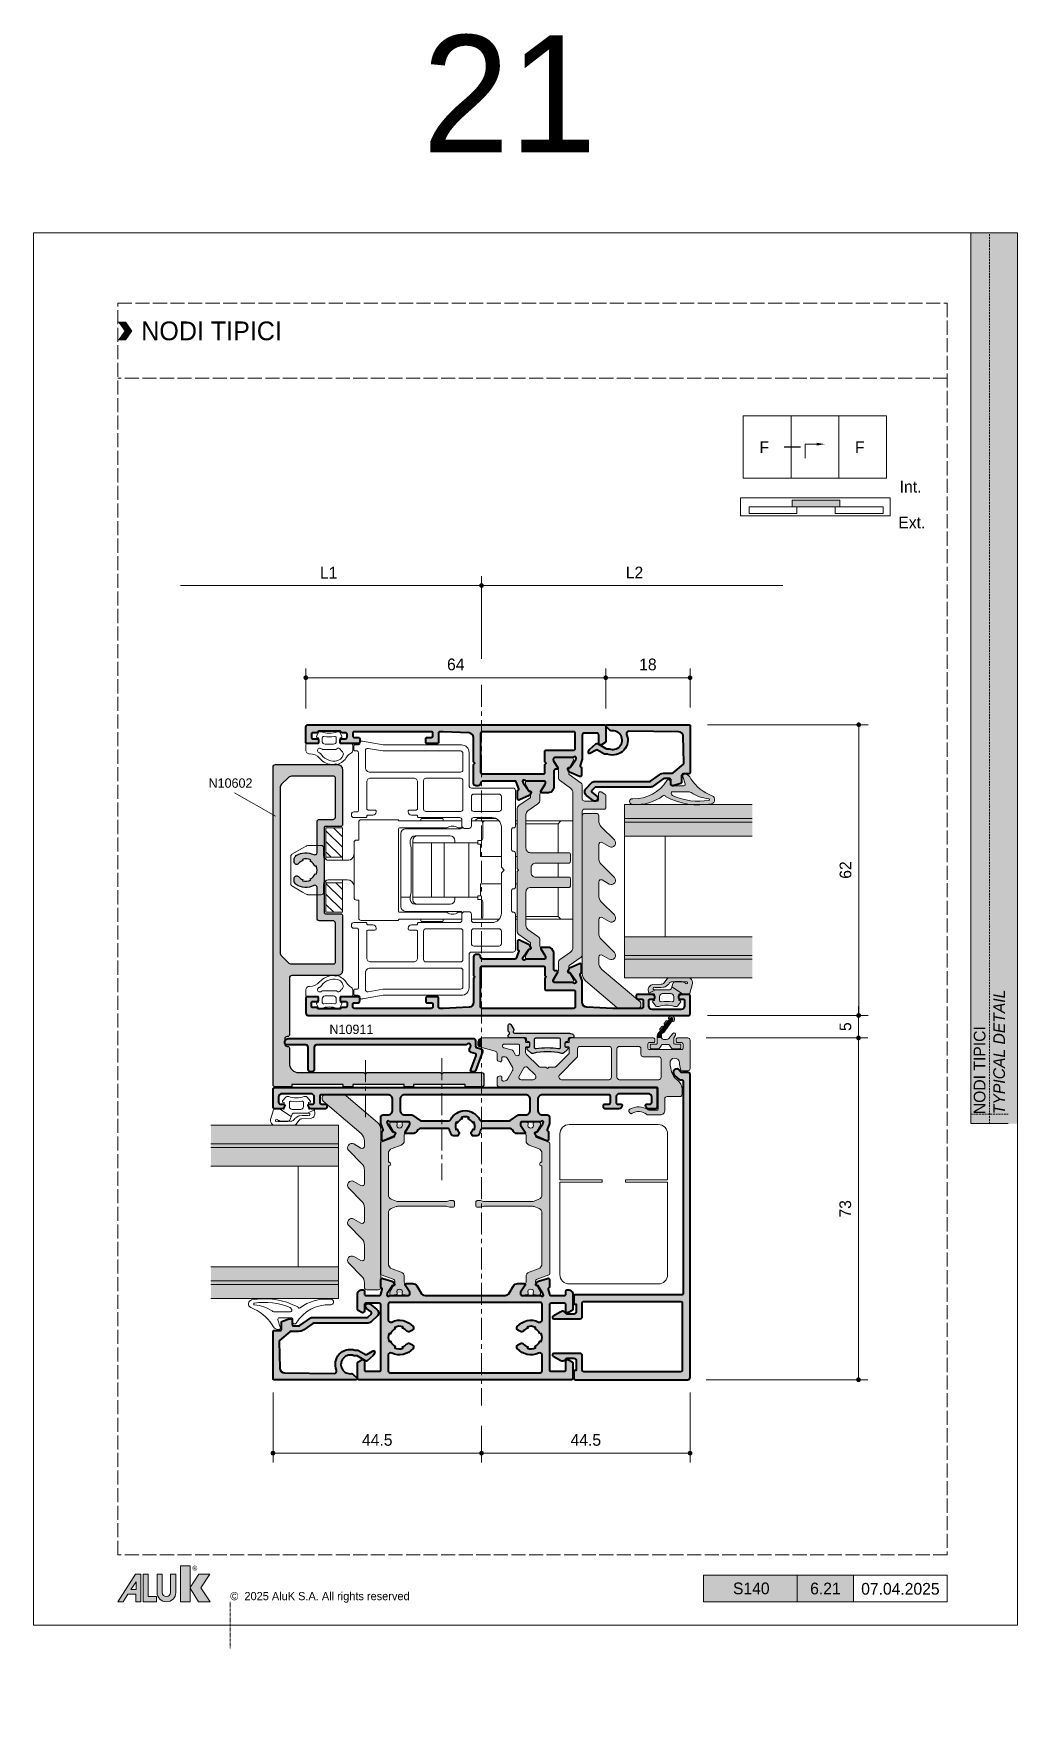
# Model space of a CAD drawing. Header units: millimetres. Extents: x -576 to 4430, y -1196 to 2690.
# Drawn here: x 0 to 210, y -803.3 to -446.5 of the extents above; entities that cross this region are included whole.
import ezdxf
from ezdxf.enums import TextEntityAlignment as Align

# ---------------------------------------------------------------- set-up
doc = ezdxf.new("R2010")
doc.units = ezdxf.units.MM
doc.header["$LTSCALE"] = 0.25
doc.header["$MEASUREMENT"] = 0
for name, pattern in [('ACAD_ISO02W100', [15, 12, -3]), ('CENTER', [2, 1.25, -0.25, 0.25, -0.25]), ('DOT2', [0.125, 0, -0.125]), ('HIDDEN', [9.525, 6.35, -3.175])]:
    doc.linetypes.add(name, pattern=pattern)
doc.layers.get('0').update_dxf_attribs({"lineweight": 5})
doc.layers.get('Defpoints').update_dxf_attribs({"lineweight": 5})
for name, color, linetype, lineweight in [('01_Accessories', 102, 'Continuous', 9), ('01_Aluminum', 4, 'Continuous', 40), ('01_Axis', 1, 'CENTER', 15), ('01_Dimension', 251, 'Continuous', 9), ('01_External Border', 150, 'Continuous', 20), ('01_Fill Glass', 254, 'Continuous', 0), ('01_Fill Plastic', 253, 'Continuous', 0), ('01_Fill Polyamide', 10, 'Continuous', 0), ('01_Glazing [Thin]', 6, 'Continuous', 18), ('01_Plastic', 3, 'Continuous', 20), ('01_Polyamide [Thin]', 201, 'Continuous', 18), ('01_Text', 40, 'Continuous', 25), ('01_Thin line', 8, 'Continuous', 9)]:
    doc.layers.add(name, color=color, linetype=linetype, lineweight=lineweight)
for name, color, linetype in [('01_ALUK Logo', 7, 'Continuous'), ('GOMMA', 3, 'Continuous'), ('GROSSA', 4, 'Continuous'), ('QUOTE', 254, 'Continuous')]:
    doc.layers.add(name, color=color, linetype=linetype)
for name, color, linetype, lineweight, true_color in [('01_Fill 2°material', 7, 'Continuous', 0, 0xbfbfbf), ('01_Fill Aluminum', 7, 'Continuous', 0, 0xdcdcdc), ('01_Fill Border Red', 7, 'Continuous', 20, 0xe2001a), ('01_Text [White]', 7, 'Continuous', 25, 0xffffff)]:
    doc.layers.add(name, color=color, linetype=linetype, lineweight=lineweight, true_color=true_color)
doc.layers.add('01_Fill Border Grey', color=7, linetype='Continuous', true_color=0x555655)
doc.layers.add('02_Block Frame', color=7, linetype='Continuous', lineweight=5, true_color=0xe2001a, plot=False)
doc.layers.add('02_Layout Grid', color=252, linetype='DOT2', lineweight=5, plot=False, transparency=0.5)
doc.styles.add('ALUK Main&Secondary Titles', font='GOTHIC.TTF')
doc.styles.add('Aluk Text', font='GOTHIC.TTF')
doc.styles.get("Standard").update_dxf_attribs({"font": 'arial.ttf'})
doc.dimstyles.new('ALUK Manual 1-1', dxfattribs={"dimtxt": 2.5, "dimasz": 1, "dimexe": 2, "dimexo": 4, "dimgap": 1.5, "dimtad": 3, "dimdec": 1, "dimdsep": 46, "dimtxsty": 'Aluk Text', "dimblk": 'DOT', "dimcen": 0, "dimclrd": 256, "dimclre": 256, "dimclrt": 2, "dimaunit": 1, "dimadec": 0, "dimazin": 0, "dimtfac": 0.7, "dimtdec": 1, "dimtmove": 0, "dimatfit": 3, "dimldrblk": 'DOT', "dimfxl": 1, "dimtolj": 2, "dimlwd": -1, "dimlwe": -1, "dimarcsym": 0})

msp = doc.modelspace()

# ---------------------------------------------------------------- texts
at = {"layer": '01_Text', "style": 'Aluk Text'}
for s, p in [('N10602', (37.367, -607.381)), ('N10911', (63.168, -659.91))]:
    msp.add_text(s, height=2, dxfattribs=at).set_placement(p)
at = {"layer": '01_Text', "ltscale": 0.25, "style": 'Aluk Text'}
for s, width, insert, char_height, attachment_point in [('21', 46.83298, (82.981, -446.871), 25, 1), ('F', 3.17792, (156.96, -533.514), 2.5, 3), ('F', 3.17792, (177.351, -533.514), 2.5, 3), ('Int.', 3.17792, (189.497, -541.916), 2.5, 3), ('Ext.', 3.17792, (190.319, -549.553), 2.5, 3)]:
    msp.add_mtext_dynamic_manual_height_columns(s, width=width, gutter_width=12.5, heights=[0], dxfattribs=dict(at, insert=insert, char_height=char_height, attachment_point=attachment_point))
at = {"layer": '01_Text', "insert": (23, -509.96), "char_height": 4, "attachment_point": 4, "style": 'ALUK Main&Secondary Titles'}
msp.add_mtext_dynamic_manual_height_columns('NODI TIPICI', width=120.62971, gutter_width=15, heights=[0], dxfattribs=at)
at = {"layer": '01_Text', "style": 'ALUK Main&Secondary Titles'}
msp.add_attdef('07.04.2025', text='', height=2.5, dxfattribs=at).set_placement((185, -778.229), align=Align.MIDDLE)
at = {"layer": '01_Text [White]', "color": 7, "ltscale": 0.25, "true_color": 0xffffff, "style": 'Aluk Text'}
msp.add_attdef('6.21', text='', height=2.5, dxfattribs=at).set_placement((169, -778.165), align=Align.MIDDLE)

# ---------------------------------------------------------------- blocks, each defined once
blk = doc.blocks.new('serie_')
at = {"layer": '01_Text [White]', "color": 7, "true_color": 0xffffff, "insert": (10, -2.87), "char_height": 2.5, "attachment_point": 5, "style": 'ALUK Main&Secondary Titles'}
blk.add_mtext_dynamic_manual_height_columns('S140', width=20, gutter_width=12.5, heights=[0], dxfattribs=at)
blk = doc.blocks.new('incontro serr')
at = {"layer": '01_Accessories', "ltscale": 0.25}
h = blk.add_hatch(dxfattribs=at)
h.set_pattern_fill('ANSI31', color=256, scale=12.7, angle=180, style=0)
h.set_pattern_definition([(225, (1031.3155, 725.6073), (1.122532, -1.122532), [])])
h.paths.add_polyline_path([(721.53, 568.11), (721.53, 574.36), (718.03, 574.36), (718.03, 568.11)])
h.paths.add_polyline_path([(721.53, 579.86), (721.53, 586.11), (718.03, 586.11), (718.03, 579.86)])
for p, q in [((721.53, 586.11), (718.03, 586.11)), ((718.03, 586.11), (718.03, 579.34)), ((721.53, 586.11), (721.53, 579.21)), ((721.53, 579.86), (718.03, 579.86)), ((718.03, 574.87), (718.03, 568.11)), ((721.53, 575.01), (721.53, 568.11)), ((718.03, 574.36), (721.53, 574.36)), ((718.03, 568.11), (721.53, 568.11))]:
    blk.add_line(p, q, dxfattribs=at)
blk = doc.blocks.new('serratura')
at = {"layer": '01_Accessories', "ltscale": 0.25}
for p, q in [((22.9, 10.75), (15, 10.75)), ((27.78, 11), (27.66, 10.5)), ((30, 11), (27.78, 11)), ((32.43, 11), (30, 11)), ((32.43, 11), (32.55, 10.5)), ((39.8, 11), (39.5, 10.7)), ((43.8, 11), (39.8, 11)), ((14.5, 10.25), (14.5, 6.4)), ((23, 10.6), (23, 10.65)), ((23, -8.8), (23, 8.8)), ((36.3, 10.5), (23.1, 10.5)), ((23.2, 9), (33.3, 9)), ((23.5, 7.8), (23.5, 5.8)), ((36, 8.8), (24.5, 8.8)), ((26.05, 9), (25.5, 8.8)), ((26.5, 7.3), (34, 7.3)), ((32.75, 8.8), (32.75, 9)), ((35.7, 9), (36.3, 9)), ((36.5, 9.2), (36.5, 10.3)), ((40.45, 10.5), (38.52, 10.5)), ((39.5, 10.5), (39.5, 10.7)), ((41.3, 10.5), (40.45, 10.5)), ((40.95, 6.8), (40.95, 10)), ((41.3, 10.5), (41, 10.2)), ((42.43, 10.5), (41.3, 10.5)), ((44.44, 10.5), (42.43, 10.5)), ((48.22, 10.5), (47.92, 10.5)), ((48.22, 9.9), (47.92, 9.9)), ((60.2, 10.5), (50.12, 10.5)), ((55.55, 9.9), (50.12, 9.9)), ((57.05, 9.9), (55.55, 9.9)), ((57.55, 10.4), (57.05, 9.9)), ((57.05, 9.9), (57.05, 3.7)), ((2.35, 4.59), (0.25, 3.37)), ((6.5, 5.25), (5.61, 5.25)), ((7, 4.72), (7, 4.75)), ((13.5, 5.9), (13.5, -5.9)), ((13.5, 4.5), (13.5, -4.5)), ((14, 6.4), (14.5, 6.4)), ((23.5, 5.8), (23.5, 4.8)), ((23.5, 4.8), (23.5, -4.8)), ((25.5, 5.8), (25.5, 6.3)), ((25.5, 5.8), (25.5, 5.57)), ((25.66, 4.8), (25.66, -4.8)), ((26, -6.3), (26, 6.3)), ((26, 5.8), (27, 5.8)), ((30, 5.8), (27, 5.8)), ((33.27, 5.8), (30, 5.8)), ((30, -5.8), (30, 5.8)), ((32.75, -5.8), (32.75, 5.8)), ((35, 5.8), (33.27, 5.8)), ((35, 6.3), (35, 5.8)), ((35, 5.8), (39.5, 5.8)), ((38, 5.8), (38, -5.8)), ((39.5, 5.8), (39.9, 5.8)), ((39.9, 6.3), (39.9, 5.5)), ((39.9, 6.3), (40.45, 6.3)), ((39.9, 5.5), (40.5, 5.5)), ((40.5, 5.5), (40.5, 2.9)), ((0, -2.94), (0, 2.94)), ((8, 2.1), (12.08, 2.1)), ((40.5, 2.9), (44.92, 2.9)), ((47.92, 2.9), (48.22, 2.9)), ((57.05, 1.5), (57.05, -1.5)), ((0.25, -3.37), (2.35, -4.59)), ((12.08, -2.1), (8, -2.1)), ((44.92, -2.9), (40.5, -2.9)), ((40.5, -5.5), (40.5, -2.9)), ((47.92, -2.9), (48.22, -2.9)), ((5.61, -5.25), (6.5, -5.25)), ((7, -4.75), (7, -4.72)), ((14.5, -6.4), (14, -6.4)), ((14.5, -6.4), (14.5, -10.25)), ((23.5, -5.8), (23.5, -4.8)), ((25.5, -5.8), (23.5, -5.8)), ((23.5, -5.8), (23.5, -7.8)), ((25.5, -5.57), (25.5, -5.8)), ((25.5, -6.3), (25.5, -5.8)), ((26, -5.8), (27, -5.8)), ((27, -5.8), (30, -5.8)), ((33.27, -5.8), (30, -5.8)), ((35, -5.8), (33.27, -5.8)), ((35, -5.8), (35, -5.71)), ((39.5, -5.8), (35, -5.8)), ((35, -5.8), (35, -6.3)), ((39.5, -5.8), (39.9, -5.8)), ((40.5, -5.5), (39.9, -5.5)), ((39.9, -5.5), (39.9, -6.3)), ((40.45, -6.3), (39.9, -6.3)), ((40.95, -10), (40.95, -6.8)), ((57.05, -3.7), (57.05, -9.9)), ((23, -10.65), (23, -10.6)), ((23.1, -10.5), (36.3, -10.5)), ((33.3, -9), (23.2, -9)), ((24.5, -8.8), (36, -8.8)), ((26.05, -9), (25.5, -8.8)), ((34, -7.3), (26.5, -7.3)), ((27.78, -11), (27.66, -10.5)), ((32.43, -11), (32.55, -10.5)), ((32.75, -9), (32.75, -8.8)), ((36.3, -9), (35.7, -9)), ((36.5, -10.3), (36.5, -9.2)), ((38.52, -10.5), (40.45, -10.5)), ((41.3, -10.5), (40.45, -10.5)), ((41.3, -10.5), (42.43, -10.5)), ((42.43, -10.5), (44.44, -10.5)), ((47.92, -9.9), (48.22, -9.9)), ((47.92, -10.5), (48.22, -10.5)), ((50.12, -9.9), (55.55, -9.9)), ((50.12, -10.5), (60.2, -10.5)), ((55.55, -9.9), (57.05, -9.9)), ((57.05, -9.9), (57.55, -10.4)), ((15, -10.75), (22.9, -10.75)), ((27.78, -11), (30, -11)), ((30, -11), (32.43, -11))]:
    blk.add_line(p, q, dxfattribs=at)
for centre, radius, start, end in [((15, 10.25), 0.5, 90, 180), ((22.9, 10.65), 0.1, 0, 90), ((23.1, 10.6), 0.1, 180, 270), ((23.2, 8.8), 0.2, 90, 180), ((24.5, 7.8), 1, 90, 180), ((26.5, 6.3), 1, 90, 180), ((27, 6.3), 1, 90, 180), ((34.5, 7.4), 2, 53.1301, 126.8699), ((34, 6.3), 1, 0, 90), ((36, 9.8), 1, 270, 311.6165), ((36.3, 10.3), 0.2, 0, 90), ((36.3, 9.2), 0.2, 270, 0), ((40.45, 10), 0.5, 0, 90), ((6.5, 4.75), 0.5, 0, 90), ((14, 5.9), 0.5, 90, 180), ((40.45, 6.8), 0.5, 270, 0), ((8, 3.1), 1, 210.9479, 270), ((12.08, 4.1), 2, 270, 286.6958), ((8, -3.1), 1, 90, 149.0521), ((12.08, -4.1), 2, 73.3035, 90), ((6.5, -4.75), 0.5, 270, 0), ((14, -5.9), 0.5, 180, 270), ((26.5, -6.3), 1, 180, 270), ((27, -6.3), 1, 180, 270), ((34, -6.3), 1, 270, 0), ((40.45, -6.8), 0.5, 0, 90), ((15, -10.25), 0.5, 180, 270), ((22.9, -10.65), 0.1, 270, 0), ((23.2, -8.8), 0.2, 180, 270), ((23.1, -10.6), 0.1, 90, 180), ((24.5, -7.8), 1, 180, 270), ((34.5, -7.4), 2, 233.1301, 306.8699), ((36, -9.8), 1, 48.3835, 90), ((36.3, -9.2), 0.2, 0, 90), ((36.3, -10.3), 0.2, 270, 0), ((40.45, -10), 0.5, 270, 0)]:
    blk.add_arc(centre, radius, start, end, dxfattribs=at)
for points, knots in [([(25.5, 5.57), (25.5, 5.56), (25.5, 5.55), (25.51, 5.45), (25.55, 5.33), (25.62, 5.08), (25.66, 4.94), (25.66, 4.8)], [-0.59131237, -0.59131237, -0.59131237, -0.59131237, -0.58651242, -0.58651242, -0.54474486, -0.54474486, -0.5029773, -0.5029773, -0.5029773, -0.5029773]), ([(0, 2.94), (0, 2.99), (0.01, 3.05), (0.04, 3.13), (0.05, 3.17), (0.1, 3.25), (0.14, 3.29), (0.2, 3.34), (0.22, 3.36), (0.25, 3.37)], [0, 0, 0, 0, 0.01616299, 0.01616299, 0.02719317, 0.02719317, 0.04360417, 0.04360417, 0.05213104, 0.05213104, 0.05213104, 0.05213104]), ([(12.65, 2.18), (12.67, 2.19), (12.68, 2.19), (12.72, 2.21), (12.74, 2.23), (12.82, 2.27), (12.88, 2.31), (13.01, 2.41), (13.1, 2.5), (13.26, 2.7), (13.33, 2.82), (13.46, 3.13), (13.5, 3.34), (13.5, 3.51)], [0.1663827, 0.1663827, 0.1663827, 0.1663827, 0.1778419, 0.1778419, 0.1958943, 0.1958943, 0.2220767, 0.2220767, 0.2658367, 0.2658367, 0.3139082, 0.3139082, 0.3844436, 0.3844436, 0.3844436, 0.3844436]), ([(0.25, -3.37), (0.2, -3.35), (0.16, -3.31), (0.1, -3.24), (0.08, -3.21), (0.04, -3.13), (0.02, -3.08), (0, -3), (0, -2.97), (0, -2.94)], [0, 0, 0, 0, 0.01616308, 0.01616308, 0.0271929, 0.0271929, 0.04360391, 0.04360391, 0.05213104, 0.05213104, 0.05213104, 0.05213104]), ([(13.5, -3.51), (13.5, -3.37), (13.48, -3.21), (13.37, -2.91), (13.29, -2.75), (13.08, -2.47), (12.95, -2.36), (12.77, -2.24), (12.72, -2.21), (12.67, -2.19), (12.66, -2.19), (12.65, -2.18)], [0, 0, 0, 0, 0.0563485, 0.0563485, 0.1144023, 0.1144023, 0.17958, 0.17958, 0.2081149, 0.2081149, 0.2177276, 0.2177276, 0.2177276, 0.2177276]), ([(25.5, -5.57), (25.5, -5.55), (25.5, -5.52), (25.52, -5.4), (25.56, -5.29), (25.63, -5.05), (25.66, -4.93), (25.66, -4.8)], [-0.42022171, -0.42022171, -0.42022171, -0.42022171, -0.40811832, -0.40811832, -0.37054099, -0.37054099, -0.33296365, -0.33296365, -0.33296365, -0.33296365])]:
    blk.add_open_spline(points, degree=3, knots=knots, dxfattribs=at)
blk = doc.blocks.new('_Dot')
at = {"color": 0, "linetype": 'ByBlock', "lineweight": -2}
blk.add_line((-0.5, 0), (-1, 0), dxfattribs=at)
at = {"color": 0, "linetype": 'ByBlock', "const_width": 0.5}
blk.add_lwpolyline([(-0.25, 0, 1), (0.25, 0, 1)], format="xyb", close=True, dxfattribs=at)
blk = doc.blocks.new('*D293')
at = {"layer": '01_Dimension', "ltscale": 0.25, "transparency": 16777216}
for p, q in [((51.12, -736.38), (51.12, -751.3)), ((95.62, -743.5), (95.62, -751.3)), ((52.12, -749.3), (94.62, -749.3))]:
    blk.add_line(p, q, dxfattribs=at)
at = {"layer": 'Defpoints', "color": 0, "ltscale": 0.25, "transparency": 16777216}
for p in [(51.12, -732.38), (95.62, -739.5), (95.62, -749.3)]:
    blk.add_point(p, dxfattribs=at)
at = {"layer": '01_Dimension', "ltscale": 0.25, "transparency": 16777216, "rotation": 180}
blk.add_blockref('_Dot', (51.12, -749.3), dxfattribs=at)
at = {"layer": '01_Dimension', "ltscale": 0.25, "transparency": 16777216}
blk.add_blockref('_Dot', (95.62, -749.3), dxfattribs=at)
at = {"layer": '01_Dimension', "color": 2, "ltscale": 0.25, "transparency": 16777216, "insert": (73.37, -746.49), "char_height": 2.5, "attachment_point": 5, "style": 'Aluk Text'}
blk.add_mtext('\\A2;44.5', dxfattribs=at)
blk = doc.blocks.new('*D294')
at = {"layer": '01_Dimension', "ltscale": 0.25, "transparency": 16777216}
for p, q in [((140.12, -736.38), (140.12, -751.3)), ((95.62, -743.5), (95.62, -751.3)), ((96.62, -749.3), (139.12, -749.3))]:
    blk.add_line(p, q, dxfattribs=at)
at = {"layer": 'Defpoints', "color": 0, "ltscale": 0.25, "transparency": 16777216}
for p in [(140.12, -732.38), (95.62, -739.5), (140.12, -749.3)]:
    blk.add_point(p, dxfattribs=at)
at = {"layer": '01_Dimension', "ltscale": 0.25, "transparency": 16777216, "rotation": 180}
blk.add_blockref('_Dot', (95.62, -749.3), dxfattribs=at)
at = {"layer": '01_Dimension', "ltscale": 0.25, "transparency": 16777216}
blk.add_blockref('_Dot', (140.12, -749.3), dxfattribs=at)
at = {"layer": '01_Dimension', "color": 2, "ltscale": 0.25, "transparency": 16777216, "insert": (117.87, -746.49), "char_height": 2.5, "attachment_point": 5, "style": 'Aluk Text'}
blk.add_mtext('\\A2;44.5', dxfattribs=at)
blk = doc.blocks.new('*D295')
at = {"layer": '01_Dimension', "ltscale": 0.25, "transparency": 16777216}
for p, q in [((95.62, -579.91), (95.62, -562.25)), ((31.35, -564.25), (94.62, -564.25))]:
    blk.add_line(p, q, dxfattribs=at)
at = {"layer": 'Defpoints', "color": 0, "ltscale": 0.25, "transparency": 16777216}
for p in [(95.62, -564.25), (31.35, -581.28), (95.62, -583.91)]:
    blk.add_point(p, dxfattribs=at)
at = {"layer": '01_Dimension', "ltscale": 0.25, "transparency": 16777216}
blk.add_blockref('_Dot', (95.62, -564.25), dxfattribs=at)
at = {"layer": '01_Dimension', "color": 2, "ltscale": 0.25, "transparency": 16777216, "insert": (62.99, -561.5), "char_height": 2.5, "attachment_point": 5, "style": 'Aluk Text'}
blk.add_mtext('\\A2;L1', dxfattribs=at)
blk = doc.blocks.new('_None')
blk = doc.blocks.new('*D296')
at = {"layer": '01_Dimension', "ltscale": 0.25, "transparency": 16777216}
for p, q in [((95.62, -579.91), (95.62, -562.25)), ((159.9, -564.25), (96.62, -564.25))]:
    blk.add_line(p, q, dxfattribs=at)
at = {"layer": 'Defpoints', "color": 0, "ltscale": 0.25, "transparency": 16777216}
for p in [(95.62, -564.25), (159.9, -581.28), (95.62, -583.91)]:
    blk.add_point(p, dxfattribs=at)
at = {"layer": '01_Dimension', "ltscale": 0.25, "transparency": 16777216, "rotation": 180}
blk.add_blockref('_Dot', (95.62, -564.25), dxfattribs=at)
at = {"layer": '01_Dimension', "color": 2, "ltscale": 0.25, "transparency": 16777216, "insert": (128.26, -561.47), "char_height": 2.5, "attachment_point": 5, "style": 'Aluk Text'}
blk.add_mtext('\\A2;L2', dxfattribs=at)
blk = doc.blocks.new('*D297')
at = {"layer": '01_Dimension', "ltscale": 0.25, "transparency": 16777216}
for p, q in [((143.62, -660.74), (178.06, -660.74)), ((176.06, -732.64), (176.06, -661.74)), ((143.52, -733.64), (178.06, -733.64))]:
    blk.add_line(p, q, dxfattribs=at)
at = {"layer": 'Defpoints', "color": 0, "ltscale": 0.25, "transparency": 16777216}
for p in [(139.62, -660.74), (176.06, -660.74), (139.52, -733.64)]:
    blk.add_point(p, dxfattribs=at)
at = {"layer": '01_Dimension', "ltscale": 0.25, "transparency": 16777216}
for p, rotation in [((176.06, -660.74), 90), ((176.06, -733.64), 270)]:
    blk.add_blockref('_Dot', p, dxfattribs=dict(at, rotation=rotation))
at = {"layer": '01_Dimension', "color": 2, "ltscale": 0.25, "transparency": 16777216, "insert": (173.25, -697.19), "char_height": 2.5, "attachment_point": 5, "rotation": 90, "style": 'Aluk Text'}
blk.add_mtext('\\A2;73', dxfattribs=at)
blk = doc.blocks.new('*D298')
at = {"layer": '01_Dimension', "ltscale": 0.25, "transparency": 16777216}
for p, q in [((143.82, -655.94), (178.06, -655.94)), ((176.06, -654.94), (176.06, -653.94)), ((176.06, -660.74), (176.06, -655.94)), ((143.52, -660.74), (178.06, -660.74)), ((176.06, -661.74), (176.06, -662.74))]:
    blk.add_line(p, q, dxfattribs=at)
at = {"layer": 'Defpoints', "color": 0, "ltscale": 0.25, "transparency": 16777216}
for p in [(139.82, -655.94), (176.06, -655.94), (139.52, -660.74)]:
    blk.add_point(p, dxfattribs=at)
at = {"layer": '01_Dimension', "ltscale": 0.25, "transparency": 16777216}
for p, rotation in [((176.06, -655.94), 270), ((176.06, -660.74), 90)]:
    blk.add_blockref('_Dot', p, dxfattribs=dict(at, rotation=rotation))
at = {"layer": '01_Dimension', "color": 2, "ltscale": 0.25, "transparency": 16777216, "insert": (173.28, -658.34), "char_height": 2.5, "attachment_point": 5, "rotation": 90, "style": 'Aluk Text'}
blk.add_mtext('\\A2;5', dxfattribs=at)
blk = doc.blocks.new('*D299')
at = {"layer": '01_Dimension', "ltscale": 0.25, "transparency": 16777216}
for p, q in [((143.82, -593.94), (178.11, -593.94)), ((176.11, -654.94), (176.11, -594.94)), ((143.82, -655.94), (178.11, -655.94))]:
    blk.add_line(p, q, dxfattribs=at)
at = {"layer": 'Defpoints', "color": 0, "ltscale": 0.25, "transparency": 16777216}
for p in [(139.82, -593.94), (176.11, -593.94), (139.82, -655.94)]:
    blk.add_point(p, dxfattribs=at)
at = {"layer": '01_Dimension', "ltscale": 0.25, "transparency": 16777216}
for p, rotation in [((176.11, -593.94), 90), ((176.11, -655.94), 270)]:
    blk.add_blockref('_Dot', p, dxfattribs=dict(at, rotation=rotation))
at = {"layer": '01_Dimension', "color": 2, "ltscale": 0.25, "transparency": 16777216, "insert": (173.3, -624.94), "char_height": 2.5, "attachment_point": 5, "rotation": 90, "style": 'Aluk Text'}
blk.add_mtext('\\A2;62', dxfattribs=at)
blk = doc.blocks.new('*D300')
at = {"layer": '01_Dimension', "ltscale": 0.25, "transparency": 16777216}
for p, q in [((58.12, -590.44), (58.12, -581.91)), ((59.12, -583.91), (121.12, -583.91)), ((122.12, -590.44), (122.12, -581.91))]:
    blk.add_line(p, q, dxfattribs=at)
at = {"layer": 'Defpoints', "color": 0, "ltscale": 0.25, "transparency": 16777216}
for p in [(122.12, -583.91), (58.12, -594.44), (122.12, -594.44)]:
    blk.add_point(p, dxfattribs=at)
at = {"layer": '01_Dimension', "ltscale": 0.25, "transparency": 16777216, "rotation": 180}
blk.add_blockref('_Dot', (58.12, -583.91), dxfattribs=at)
at = {"layer": '01_Dimension', "ltscale": 0.25, "transparency": 16777216}
blk.add_blockref('_Dot', (122.12, -583.91), dxfattribs=at)
at = {"layer": '01_Dimension', "color": 2, "ltscale": 0.25, "transparency": 16777216, "insert": (90.12, -581.09), "char_height": 2.5, "attachment_point": 5, "style": 'Aluk Text'}
blk.add_mtext('\\A2;64', dxfattribs=at)
blk = doc.blocks.new('*D301')
at = {"layer": '01_Dimension', "ltscale": 0.25, "transparency": 16777216}
for p, q in [((122.12, -590.24), (122.12, -581.91)), ((123.12, -583.91), (139.12, -583.91)), ((140.12, -590.24), (140.12, -581.91))]:
    blk.add_line(p, q, dxfattribs=at)
at = {"layer": 'Defpoints', "color": 0, "ltscale": 0.25, "transparency": 16777216}
for p in [(140.12, -583.91), (122.12, -594.24), (140.12, -594.24)]:
    blk.add_point(p, dxfattribs=at)
at = {"layer": '01_Dimension', "ltscale": 0.25, "transparency": 16777216, "rotation": 180}
blk.add_blockref('_Dot', (122.12, -583.91), dxfattribs=at)
at = {"layer": '01_Dimension', "ltscale": 0.25, "transparency": 16777216}
blk.add_blockref('_Dot', (140.12, -583.91), dxfattribs=at)
at = {"layer": '01_Dimension', "color": 2, "ltscale": 0.25, "transparency": 16777216, "insert": (131.12, -581.09), "char_height": 2.5, "attachment_point": 5, "style": 'Aluk Text'}
blk.add_mtext('\\A2;18', dxfattribs=at)
blk = doc.blocks.new('V03018 not at work')
at = {"layer": '01_Fill 2°material', "ltscale": 0.25}
h = blk.add_hatch(color=256, dxfattribs=at)
h.dxf.hatch_style = 1
h.paths.add_polyline_path([(-1.03, 6.73, 0.972448), (-1.52, 6.37), (0.37, 3.68, 0.14422), (0.46, 3.61), (0.69, 3.51, -0.360918), (0.88, 3.17, 0.041791), (0.87, 3.13), (0.86, 2.63), (1.76, 2.63), (1.76, 2.99, 0.16844), (1.63, 3.36)])
at = {"layer": '01_Fill Plastic', "ltscale": 0.25}
h = blk.add_hatch(color=256, dxfattribs=at)
h.dxf.hatch_style = 1
h.paths.add_polyline_path([(1.76, 2.63), (0.86, 2.63), (0.86, 2.56, -0.404333), (0.46, 2.17), (-0.21, 2.17, -0.225762), (-0.68, 2.39), (-1.56, 3.48, 0.912851), (-2.11, 3.11), (-1.77, 2.49, -0.125788), (-1.74, 2.39), (-1.74, 1.4, -0.414214), (-1.94, 1.2), (-3.04, 1.2, 0.414214), (-3.24, 1), (-3.24, 0.4, 0.414214), (-3.04, 0.2), (-1.46, 0.2, 0.259925), (-1.29, 0.29), (-0.87, 0.97, -0.259925), (-0.7, 1.07), (0.72, 1.07, -0.259925), (0.89, 0.97), (1.31, 0.29, 0.259925), (1.48, 0.2), (3.06, 0.2, 0.414214), (3.26, 0.4), (3.26, 1, 0.414214), (3.06, 1.2), (1.96, 1.2, -0.414214), (1.76, 1.4)])
h.paths.add_polyline_path([(0.81, 4.96, 0.414213), (0.53, 4.99), (0.42, 4.9), (1.03, 4.11), (1.15, 4.21, 0.414214), (1.19, 4.49)])
h.paths.add_polyline_path([(-0.11, 6.14, 0.414213), (-0.4, 6.17), (-0.51, 6.08), (0.11, 5.29), (0.22, 5.39, 0.414214), (0.26, 5.67)])
h.paths.add_polyline_path([(-1.8, 6.17), (-1.73, 6.07, 0.414213), (-1.45, 6.02), (-1.33, 6.11), (-1.52, 6.37, -0.972447), (-1.03, 6.73), (-0.82, 6.47), (-0.71, 6.56, 0.414214), (-0.67, 6.84), (-0.76, 6.95, 0.972448)])
at = {"layer": '01_Plastic'}
for points in [[(-1.03, 6.73), (-0.82, 6.47), (-0.71, 6.56, 0.414214), (-0.67, 6.84), (-0.76, 6.95, 0.972448), (-1.8, 6.17), (-1.73, 6.07, 0.414213), (-1.45, 6.02), (-1.33, 6.11), (-1.52, 6.37, -0.972448)], [(0.87, 3.13), (0.86, 2.63), (1.76, 2.63), (1.76, 2.99, 0.16844), (1.63, 3.36), (-1.03, 6.73, 0.972448), (-1.52, 6.37), (0.37, 3.68, 0.14422), (0.46, 3.61), (0.69, 3.51, -0.360918), (0.88, 3.17, 0.041791)], [(0.11, 5.29), (0.22, 5.39, 0.414214), (0.26, 5.67), (-0.11, 6.14, 0.414213), (-0.4, 6.17), (-0.51, 6.08)], [(1.15, 4.21, 0.414214), (1.19, 4.49), (0.81, 4.96, 0.414213), (0.53, 4.99), (0.42, 4.9), (1.03, 4.11)]]:
    blk.add_lwpolyline(points, format="xyb", close=True, dxfattribs=at)
blk.add_lwpolyline([(-2.11, 3.11), (-1.77, 2.49, -0.125788), (-1.74, 2.39), (-1.74, 1.4, -0.414214), (-1.94, 1.2), (-3.04, 1.2, 0.414214), (-3.24, 1), (-3.24, 0.4, 0.414214), (-3.04, 0.2), (-1.46, 0.2, 0.259925), (-1.29, 0.29), (-0.87, 0.97, -0.259925), (-0.7, 1.07), (0.72, 1.07, -0.259925), (0.89, 0.97), (1.31, 0.29, 0.259925), (1.48, 0.2), (3.06, 0.2, 0.414214), (3.26, 0.4), (3.26, 1, 0.414214), (3.06, 1.2), (1.96, 1.2, -0.414214), (1.76, 1.4), (1.76, 2.63), (0.86, 2.63), (0.86, 2.56, -0.404333), (0.46, 2.17), (-0.21, 2.17, -0.225762), (-0.68, 2.39), (-1.56, 3.48, 0.912851), (-2.11, 3.11)], format="xyb", dxfattribs=at)
blk = doc.blocks.new('V05029')
at = {"layer": '01_Fill Plastic', "ltscale": 0.25}
h = blk.add_hatch(color=256, dxfattribs=at)
h.dxf.hatch_style = 1
h.paths.add_polyline_path([(5.43, 8.09), (4.69, 8.29, 0.065543), (4.61, 8.3), (-7.02, 8.3, -0.668179), (-7.23, 8.81), (-7.2, 8.84, 0.339454), (-7.17, 9.08), (-7.79, 10.15, 0.767312), (-8.35, 10), (-8.35, 8.72), (-8.14, 8.51, -0.414214), (-8.14, 8.08), (-8.35, 7.87), (-8.35, 7.6, 0.414225), (-8.05, 7.3), (-4.75, 7.3, -0.414233), (-4.45, 7), (-4.45, 6.8, 0.414233), (-4.15, 6.5), (-4.05, 6.5, -0.414233), (-3.75, 6.2), (-3.75, 5.56, -0.363995), (-3.91, 5.36), (-4.18, 5.32, 0.363951), (-4.35, 5.12), (-4.35, 4.96, 0.221712), (-4.24, 4.73), (-3.51, 4.11, 0.236186), (-3.07, 4.01, -0.115394), (3.08, 4.01, 0.236271), (3.51, 4.11), (4.24, 4.73, 0.2217), (4.35, 4.96), (4.35, 5.12, 0.363964), (4.19, 5.32), (3.92, 5.36, -0.363933), (3.75, 5.56), (3.75, 6.2, -0.414233), (4.05, 6.5), (4.15, 6.5, 0.414233), (4.45, 6.8), (4.45, 7, -0.414233), (4.75, 7.3), (5.35, 7.3, 0.414214), (5.65, 7.6), (5.65, 7.8, 0.339454)])
h.paths.add_polyline_path([(-2.45, 7.3), (2.45, 7.3, -0.41417), (2.75, 7), (2.75, 5.26, -0.464612), (2.4, 4.96, 0.084503), (-2.4, 4.96, -0.464398), (-2.75, 5.26), (-2.75, 7, -0.414258)], flags=16)
at = {"layer": 'GOMMA'}
blk.add_lwpolyline([(-3.75, 5.56), (-3.75, 6.2, 0.414233), (-4.05, 6.5), (-4.15, 6.5, -0.414233), (-4.45, 6.8), (-4.45, 7, 0.414233), (-4.75, 7.3), (-8.05, 7.3, -0.414224), (-8.35, 7.6), (-8.35, 7.87), (-8.14, 8.08, 0.414214), (-8.14, 8.51), (-8.35, 8.72), (-8.35, 10, -0.767312), (-7.79, 10.15), (-7.17, 9.08, -0.339454), (-7.2, 8.84), (-7.23, 8.81, 0.668179), (-7.02, 8.3), (4.61, 8.3, -0.065543), (4.69, 8.29), (5.43, 8.09, -0.339454), (5.65, 7.8), (5.65, 7.6, -0.414214), (5.35, 7.3), (4.75, 7.3, 0.414233), (4.45, 7), (4.45, 6.8, -0.414233), (4.15, 6.5), (4.05, 6.5, 0.414233), (3.75, 6.2), (3.75, 5.56, 0.363995), (3.92, 5.36), (4.19, 5.32, -0.363964), (4.35, 5.12), (4.35, 4.96, -0.2217), (4.24, 4.73), (3.51, 4.11, -0.236271), (3.08, 4.01, 0.115394), (-3.07, 4.01, -0.236186), (-3.51, 4.11), (-4.24, 4.73, -0.221712), (-4.35, 4.96), (-4.35, 5.12, -0.363951), (-4.18, 5.32), (-3.91, 5.36, 0.363995), (-3.75, 5.56)], format="xyb", dxfattribs=at)
blk.add_lwpolyline([(-2.4, 4.96, -0.464398), (-2.75, 5.26), (-2.75, 7, -0.414258), (-2.45, 7.3), (2.45, 7.3, -0.41417), (2.75, 7), (2.75, 5.26, -0.464612), (2.4, 4.96, 0.084503)], format="xyb", close=True, dxfattribs=at)
blk = doc.blocks.new('A$C14581')
at = {"layer": '01_Text', "insert": (0, -0.19), "char_height": 2, "attachment_point": 7, "style": 'Aluk Text'}
blk.add_mtext_dynamic_manual_height_columns('{\\fPoppins|b0|i0|c0|p2;\\H0.875x;©  2025 AluK S.A. All rights reserved}', width=51.3351, gutter_width=204.25, heights=[0], dxfattribs=at)
blk = doc.blocks.new('AluK Logo')
at = {"layer": '01_ALUK Logo', "true_color": 0xe2001a}
h = blk.add_hatch(color=242, dxfattribs=at)
h.dxf.hatch_style = 1
h.paths.add_polyline_path([(18.02, 3.04), (19.92, 5.98), (17.56, 5.98), (15.66, 3.11), (15.66, 7.76), (13.58, 7.76), (13.58, 0), (15.66, 0), (15.66, 2.93), (17.53, 0), (20, 0)])
at = {"layer": '01_ALUK Logo', "true_color": 0x323338}
h = blk.add_hatch(color=250, dxfattribs=at)
h.dxf.hatch_style = 1
h.paths.add_polyline_path([(3.94, 0), (5.02, 0), (5.02, 5.96), (3.87, 5.96), (0, 0), (1.15, 0), (2.2, 1.63), (3.94, 1.63)])
h.paths.add_polyline_path([(3.95, 2.64), (2.86, 2.64), (3.95, 4.31)], flags=16)
h = blk.add_hatch(color=250, dxfattribs=at)
h.dxf.hatch_style = 1
h.paths.add_polyline_path([(6.62, 1.12), (6.62, 5.97), (5.53, 5.97), (5.53, 0), (8.38, 0), (8.38, 1.12)])
h = blk.add_hatch(color=250, dxfattribs=at)
h.dxf.hatch_style = 1
h.paths.add_polyline_path([(12.57, 5.97), (11.43, 5.97), (11.43, 2.02, -1), (9.65, 2.02), (9.65, 5.97), (8.52, 5.97), (8.52, 2.02, 0.999791), (12.57, 2.02)])
at = {"layer": '01_ALUK Logo', "color": 242, "lineweight": 0, "true_color": 0xe2001a}
blk.add_lwpolyline([(17.53, 0), (20, 0), (18.02, 3.04), (19.92, 5.98), (17.56, 5.98), (15.66, 3.11), (15.66, 7.76), (13.58, 7.76), (13.58, 0), (15.66, 0), (15.66, 2.93)], close=True, dxfattribs=at)
at = {"layer": '01_ALUK Logo', "color": 250, "lineweight": 0, "true_color": 0x323338}
for points in [[(2.2, 1.63), (3.94, 1.63), (3.94, 0), (5.02, 0), (5.02, 5.96), (3.87, 5.96), (0, 0), (1.15, 0)], [(2.86, 2.64), (3.95, 4.31), (3.95, 2.64)], [(8.38, 0), (8.38, 1.12), (6.62, 1.12), (6.62, 5.97), (5.53, 5.97), (5.53, 0)]]:
    blk.add_lwpolyline(points, close=True, dxfattribs=at)
blk.add_lwpolyline([(9.65, 2.02), (9.65, 5.97), (8.52, 5.97), (8.52, 2.02, 1), (12.57, 2.02), (12.57, 5.97), (11.43, 5.97), (11.43, 2.02, -1)], format="xyb", close=True, dxfattribs=at)
at = {"layer": '01_ALUK Logo', "color": 242, "lineweight": 0, "true_color": 0xe2001a, "insert": (16.69, 7.28), "char_height": 1.06, "attachment_point": 5}
blk.add_mtext_dynamic_manual_height_columns('®', width=0.2845, gutter_width=0.756, heights=[0], dxfattribs=at)
blk = doc.blocks.new('PAGE dispari')
at = {"layer": '01_Fill Border Red', "ltscale": 0.25}
h = blk.add_hatch(color=256, dxfattribs=at)
h.dxf.hatch_style = 1
h.paths.add_polyline_path([(200, 107), (200, 297), (210, 297), (210, 107)])
at = {"layer": '02_Block Frame'}
for p, q in [((200, 107), (200, 297)), ((208, 107), (200, 107))]:
    blk.add_line(p, q, dxfattribs=at)
at = {"layer": '02_Block Frame', "linetype": 'ACAD_ISO02W100'}
blk.add_line((195, 266), (18, 266), dxfattribs=at)
at = {"layer": '02_Block Frame'}
blk.add_lwpolyline([(0, 0), (0, 297), (210, 297), (210, 0)], close=True, dxfattribs=at)
at = {"layer": '02_Block Frame', "linetype": 'ACAD_ISO02W100'}
blk.add_lwpolyline([(18, 15), (18, 282), (195, 282), (195, 15)], close=True, dxfattribs=at)
at = {"layer": '02_Layout Grid', "linetype": 'HIDDEN', "ltscale": 0.25}
for p, q in [((204, 107), (204, 297)), ((200, 109), (208, 109))]:
    blk.add_line(p, q, dxfattribs=at)
at = {"layer": '02_Layout Grid', "color": 6, "ltscale": 0.25}
blk.add_line((42, 5), (42, -5), dxfattribs=at)
at = {"layer": '01_ALUK Logo', "xscale": 0.9841678626162992, "yscale": 0.9841678626162992, "zscale": 0.9841678626162992}
blk.add_blockref('AluK Logo', (18, 5), dxfattribs=at)
at = {"layer": '01_Text'}
blk.add_blockref('A$C14581', (42, 5), dxfattribs=at)
at = {"layer": '01_Text [White]', "color": 7, "true_color": 0xffffff, "insert": (204, 109), "char_height": 2.5, "attachment_point": 4, "rotation": 90, "style": 'ALUK Main&Secondary Titles'}
blk.add_mtext_dynamic_manual_height_columns('NODI TIPICI\\P{\\fCentury Gothic|b0|i1|c0|p34;TYPICAL DETAIL}', width=120.6297, gutter_width=15, heights=[0], dxfattribs=at)

# ---------------------------------------------------------------- dimensions: what is measured, and where the dimension line sits
at = {"layer": '01_Dimension', "ltscale": 0.25}
dim = msp.add_linear_dim(base=(95.623, -564.254), p1=(31.348, -581.278), p2=(95.623, -583.907), text='L1', dimstyle='ALUK Manual 1-1', override={"dimblk1": 'None', "dimblk2": 'Dot', "dimsah": 1, "dimse1": 1}, dxfattribs=at)
dim.commit()
dim.dimension.update_dxf_attribs({"geometry": '*D295', "text_midpoint": (62.985, -561.504)})
dim = msp.add_linear_dim(base=(95.623, -564.254), p1=(159.898, -581.278), p2=(95.623, -583.907), angle=180, text='L2', dimstyle='ALUK Manual 1-1', override={"dimblk1": 'None', "dimblk2": 'Dot', "dimsah": 1, "dimse1": 1}, dxfattribs=at)
dim.commit()
dim.dimension.update_dxf_attribs({"geometry": '*D296', "text_midpoint": (128.26, -561.473)})
for base, p1, p2, picture, middle in [((122.123, -583.907), (58.123, -594.44), (122.123, -594.44), '*D300', (90.123, -581.094)), ((140.123, -583.907), (122.123, -594.24), (140.123, -594.24), '*D301', (131.123, -581.094))]:
    dim = msp.add_linear_dim(base=base, p1=p1, p2=p2, dimstyle='ALUK Manual 1-1', override={"dimdec": 0, "dimtmove": 1}, dxfattribs=at)
    dim.commit()
    dim.dimension.update_dxf_attribs({"geometry": picture, "text_midpoint": middle})
dim = msp.add_linear_dim(base=(176.109, -593.94), p1=(139.823, -655.94), p2=(139.823, -593.94), angle=270, dimstyle='ALUK Manual 1-1', override={"dimdec": 0, "dimtmove": 1}, dxfattribs=at)
dim.commit()
dim.dimension.update_dxf_attribs({"geometry": '*D299', "text_midpoint": (173.296, -624.94)})
dim = msp.add_linear_dim(base=(176.062, -655.94), p1=(139.525, -660.74), p2=(139.823, -655.94), angle=90, dimstyle='ALUK Manual 1-1', override={"dimdec": 0, "dimtmove": 1}, dxfattribs=at)
dim.commit()
dim.dimension.update_dxf_attribs({"geometry": '*D298', "text_midpoint": (176.062, -658.34), "dimtype": 160})
dim = msp.add_linear_dim(base=(176.062, -660.74), p1=(139.525, -733.64), p2=(139.623, -660.74), angle=90, text='73', dimstyle='ALUK Manual 1-1', dxfattribs=at)
dim.commit()
dim.dimension.update_dxf_attribs({"geometry": '*D297', "text_midpoint": (173.249, -697.19)})
for base, p1, p2, picture, middle in [((95.623, -749.301), (51.123, -732.383), (95.623, -739.499), '*D293', (73.373, -746.488)), ((140.123, -749.301), (95.623, -739.499), (140.123, -732.382), '*D294', (117.873, -746.488))]:
    dim = msp.add_linear_dim(base=base, p1=p1, p2=p2, dimstyle='ALUK Manual 1-1', dxfattribs=at)
    dim.commit()
    dim.dimension.update_dxf_attribs({"geometry": picture, "text_midpoint": middle})

# ---------------------------------------------------------------- hatches: boundary and pattern name
at = {"layer": '01_Dimension'}
h = msp.add_hatch(color=8, dxfattribs=at)
h.dxf.hatch_style = 1
h.paths.add_polyline_path([(172.098, -546.034), (172.098, -547.447), (161.902, -547.447), (161.902, -546.034)])
at = {"layer": '01_Fill 2°material', "ltscale": 0.25}
h = msp.add_hatch(color=256, dxfattribs=at)
h.dxf.hatch_style = 1
h.paths.add_polyline_path([(138.723, -651.44), (139.743, -651.44, 0.3394543), (140.033, -651.217), (140.627, -649.12, 0.1482487), (140.651, -648.831, 0.2751645), (139.988, -647.94), (135.77, -647.94, 0.2126775), (135.163, -648.176), (134.6, -648.959, -0.2299984), (133.985, -649.291), (132.123, -649.371, 0.4281836), (131.206, -650.49), (131.292, -651.192), (132.758, -650.49, -0.2920037), (132.283, -650.393, 0.2172113), (132.268, -650.364, -0.7781694), (132.676, -649.972), (133.888, -649.966), (134.445, -649.928, 0.0547678), (134.774, -649.845), (135.047, -649.673), (135.441, -649.358, 0.161076), (135.648, -649.106), (135.692, -649.041, -0.2259164), (136.242, -648.776, -0.0661656), (139.007, -648.744, 0.1295709), (139.261, -648.765, -1.8048413), (139.229, -649.162, 0.2184161), (138.668, -648.872), (136.956, -648.766, 0.3394543), (136.473, -649.137), (136.228, -649.821)])
at = {"layer": '01_Fill Aluminum', "ltscale": 0.25}
h = msp.add_hatch(color=256, dxfattribs=at)
h.dxf.hatch_style = 1
h.paths.add_polyline_path([(93.923, -602.44), (94.223, -602.14), (93.923, -601.84), (93.923, -596.693, 0.4008391), (92.969, -595.694), (87.423, -595.44), (86.723, -595.44, 0.4142136), (86.423, -595.74), (86.423, -597.64, -0.4142136), (86.123, -597.94), (84.023, -597.94, -0.4142136), (83.723, -597.64), (83.723, -596.94, -0.4142136), (84.023, -596.64), (84.923, -596.64, 0.4142136), (85.223, -596.34), (85.223, -595.74, 0.4142136), (84.923, -595.44), (68.423, -595.44, 0.4142136), (68.123, -595.74), (68.123, -596.34, 0.4142136), (68.423, -596.64), (69.323, -596.64, -0.4142136), (69.623, -596.94), (69.623, -597.64, -0.4142136), (69.323, -597.94), (65.723, -597.94, -0.4142136), (65.423, -597.64), (65.423, -597.24, -0.4142136), (65.723, -596.94), (66.623, -596.94, 0.4142136), (66.923, -596.64), (66.923, -595.942, 0.4142136), (66.623, -595.642), (65.873, -595.642, -0.2679492), (65.613, -595.492, 0.2679492), (65.353, -595.342), (60.892, -595.342, 0.2679492), (60.633, -595.492, -0.2679492), (60.373, -595.642), (59.623, -595.642, 0.4142136), (59.323, -595.942), (59.323, -596.64, 0.4142136), (59.623, -596.94), (60.523, -596.94, -0.4142136), (60.823, -597.24), (60.823, -597.64, -0.4142136), (60.523, -597.94), (58.423, -597.94, -0.4142136), (58.123, -597.64), (58.123, -594.44, -0.4142136), (58.623, -593.94), (121.823, -593.94, -0.4142136), (122.123, -594.24), (122.123, -597.489, -0.2679492), (121.973, -597.749), (121.192, -598.199, -0.1316525), (121.042, -598.24, -0.5690505), (120.623, -597.94), (120.623, -596.04, 0.4142136), (120.323, -595.74), (117.423, -595.74, 0.4142136), (117.123, -596.04), (117.123, -601.209, -0.0865134), (117.105, -601.311), (116.638, -602.611, 0.3927928), (116.763, -602.905), (116.778, -602.912, -0.2944134), (116.917, -603.125), (116.928, -604.704, -0.5486188), (116.503, -604.978), (114.397, -604.03, -0.1779757), (114.249, -603.885), (114.009, -603.377, -0.717549), (114.254, -603.089, 0.3297695), (114.592, -602.973), (115.716, -601.344), (115.797, -601.162, 0.8555309), (115.3, -600.84, -0.213411), (115.076, -600.94), (111.223, -600.94, 0.4142136), (110.923, -601.24), (110.923, -601.545), (111.894, -603.135, -0.5855241), (111.723, -603.44), (111.373, -603.44, 0.4142136), (111.073, -603.74), (111.073, -607.153, -0.1811478), (110.827, -607.81, -0.3070224), (109.898, -608.44), (108.473, -608.44, -0.5855241), (108.302, -608.135), (109.273, -606.545), (109.273, -606.24, 0.4142136), (108.973, -605.94), (105.12, -605.94, -0.213411), (104.896, -605.84, 0.8554597), (104.399, -606.162), (104.48, -606.344), (105.605, -607.973, 0.2679492), (105.876, -608.102), (105.991, -608.092, -0.5773503), (106.187, -608.377), (105.947, -608.885, -0.1779757), (105.799, -609.03), (103.69, -609.98, -0.5444666), (103.268, -609.704), (103.279, -608.125, -0.3039838), (103.426, -607.908, 0.4027378), (103.559, -607.611), (103.029, -606.138, 0.3163633), (102.747, -605.94), (95.923, -605.94, 0.4142136), (95.423, -606.44, -0.4142136), (94.923, -606.94), (94.423, -606.94, -0.4142136), (93.923, -606.44)])
h.paths.add_polyline_path([(95.723, -604.44), (108.823, -604.44, 0.4142136), (109.123, -604.14), (109.123, -602.44), (109.423, -602.14), (109.123, -601.84), (109.123, -599.64, -0.4142136), (109.423, -599.34), (115.323, -599.34, 0.4142136), (115.623, -599.04), (115.623, -595.74, 0.4142136), (115.323, -595.44), (95.723, -595.44, 0.4142136), (95.423, -595.74), (95.423, -604.14, 0.4142136)], flags=16)
h.paths.add_polyline_path([(58.123, -652.24, -0.4142136), (58.423, -651.94), (60.523, -651.94, -0.4142136), (60.823, -652.24), (60.823, -652.64, -0.4142136), (60.523, -652.94), (59.623, -652.94, 0.4142136), (59.323, -653.24), (59.323, -653.938, 0.4142136), (59.623, -654.238), (60.373, -654.238, -0.2679492), (60.633, -654.388, 0.2679492), (60.892, -654.538), (65.353, -654.538, 0.2679492), (65.613, -654.388, -0.2679492), (65.873, -654.238), (66.623, -654.238, 0.4142136), (66.923, -653.938), (66.923, -653.24, 0.4142136), (66.623, -652.94), (65.723, -652.94, -0.4142136), (65.423, -652.64), (65.423, -652.24, -0.4142136), (65.723, -651.94), (69.323, -651.94, -0.4142136), (69.623, -652.24), (69.623, -652.94, -0.4142136), (69.323, -653.24), (68.423, -653.24, 0.4142136), (68.123, -653.54), (68.123, -654.14, 0.4142136), (68.423, -654.44), (84.923, -654.44, 0.4142136), (85.223, -654.14), (85.223, -653.54, 0.4142136), (84.923, -653.24), (84.023, -653.24, -0.4142136), (83.723, -652.94), (83.723, -652.24, -0.4142136), (84.023, -651.94), (86.123, -651.94, -0.4142136), (86.423, -652.24), (86.423, -654.14, 0.4142136), (86.723, -654.44), (87.423, -654.44), (92.969, -654.185, 0.4008391), (93.923, -653.186), (93.923, -648.04), (94.223, -647.74), (93.923, -647.44), (93.923, -643.44, -0.4142136), (94.423, -642.94), (94.923, -642.94, -0.4142136), (95.423, -643.44, 0.4142136), (95.923, -643.94), (102.747, -643.94, 0.3163633), (103.029, -643.741), (103.559, -642.268, 0.3927928), (103.433, -641.974), (103.418, -641.967, -0.2944134), (103.279, -641.754), (103.268, -640.175, -0.5486188), (103.693, -639.901), (105.799, -640.849, -0.1779757), (105.947, -640.994), (106.187, -641.502, -0.717549), (105.942, -641.791, 0.3297695), (105.605, -641.906), (104.48, -643.535), (104.399, -643.718, 0.8555309), (104.896, -644.04, -0.213411), (105.12, -643.94), (108.973, -643.94, 0.4142136), (109.273, -643.64), (109.273, -643.334), (108.302, -641.744, -0.5855241), (108.473, -641.44), (109.898, -641.44, -0.3070224), (110.827, -642.069, -0.1811478), (111.073, -642.726), (111.073, -646.14, 0.4142136), (111.373, -646.44), (111.723, -646.44, -0.5855241), (111.894, -646.744), (110.923, -648.334), (110.923, -648.64, 0.4142136), (111.223, -648.94), (115.076, -648.94, -0.213411), (115.3, -649.04, 0.8554597), (115.797, -648.718), (115.716, -648.535), (114.592, -646.906, 0.2679492), (114.321, -646.777), (114.206, -646.787, -0.5773503), (114.009, -646.502), (114.249, -645.994, -0.1779757), (114.397, -645.849), (116.506, -644.899, -0.5444666), (116.928, -645.175), (116.917, -646.754, -0.3039838), (116.771, -646.971, 0.4027378), (116.638, -647.268), (117.105, -648.569, -0.0865134), (117.123, -648.67), (117.123, -653.186, 0.4008391), (118.077, -654.185), (123.623, -654.44), (129.823, -654.44, 0.4142136), (130.123, -654.14), (130.123, -652.74, 0.4142136), (129.823, -652.44), (128.923, -652.44, -0.4142136), (128.623, -652.14), (128.623, -651.74, -0.4142136), (128.923, -651.44), (131.923, -651.44, -0.4142136), (132.623, -652.14, -0.4142136), (132.323, -652.44), (131.623, -652.44, 0.4142136), (131.323, -652.74), (131.323, -653.94, 0.4142136), (132.023, -654.64), (138.223, -654.64, 0.4142136), (138.923, -653.94), (138.923, -652.74, 0.4142136), (138.623, -652.44), (137.923, -652.44, -0.4142136), (137.623, -652.14, -0.4142136), (138.323, -651.44), (139.823, -651.44, -0.4142136), (140.123, -651.74), (140.123, -655.64, -0.4142136), (139.823, -655.94), (58.623, -655.94, -0.4142136), (58.123, -655.44)])
h.paths.add_polyline_path([(95.723, -654.44), (115.323, -654.44, 0.4142136), (115.623, -654.14), (115.623, -650.84, 0.4142136), (115.323, -650.54), (109.423, -650.54, -0.4142136), (109.123, -650.24), (109.123, -648.04), (109.423, -647.74), (109.123, -647.44), (109.123, -645.74, 0.4142136), (108.823, -645.44), (95.723, -645.44, 0.4142136), (95.423, -645.74), (95.423, -654.14, 0.4142136)], flags=16)
h = msp.add_hatch(color=256, dxfattribs=at)
h.dxf.hatch_style = 1
h.paths.add_polyline_path([(119.465, -610.115), (118.033, -609.015, -0.4579875), (117.922, -607.505), (119.095, -606.332, -0.1989124), (119.802, -606.04), (131.367, -606.04, 0.1539147), (131.653, -605.949), (133.578, -604.601, -0.1539147), (134.726, -604.24), (136.32, -604.24, 0.1755947), (136.512, -604.17), (138.707, -602.339, 0.2378242), (138.814, -602.091), (138.65, -596.399, 0.4022031), (137.663, -595.428), (127.052, -595.296, 0.5420709), (126.579, -595.987, -0.6394709), (122.644, -600.261, 0.0779544), (122.553, -600.247), (122.001, -600.247, -0.1316525), (121.851, -600.207), (120.37, -599.351, 0.2608279), (120.077, -599.348), (118.724, -600.081, -0.5685094), (118.429, -599.905), (118.429, -599.887, -0.2125566), (118.76, -599.144), (120.024, -598.005, -0.3249197), (120.375, -597.968), (122.173, -599.007, 0.1316525), (122.323, -599.047), (122.761, -599.047, -0.0964724), (122.874, -599.069, 1.3146192), (123.314, -595.239, -0.2397132), (123.055, -595.155), (122.181, -594.281, -0.6681786), (122.323, -593.94), (139.923, -593.94, -0.4142136), (140.123, -594.14), (140.123, -604.14, -0.4142136), (139.823, -604.44), (138.623, -604.44, 0.4142136), (138.323, -604.74), (138.323, -606.174, -0.3249197), (138.116, -606.46), (136.684, -606.925, -0.0787017), (136.591, -606.94), (136.323, -606.94, -0.4142136), (136.023, -606.64), (136.023, -605.74, 0.4142136), (135.723, -605.44), (134.568, -605.44, 0.1539147), (134.396, -605.494), (132.032, -607.149, -0.1539147), (131.745, -607.24), (120.009, -607.24, 0.1989124), (119.797, -607.327), (119.173, -607.951, 0.4529658), (119.203, -608.401), (120.196, -609.164, -1.0000383)])
h = msp.add_hatch(color=256, dxfattribs=at)
h.dxf.hatch_style = 1
h.paths.add_polyline_path([(54.619, -647.94, -0.4142136), (55.119, -647.44), (64.923, -647.44, 0.4142136), (65.923, -646.44), (65.923, -634.54, 0.4142136), (65.623, -634.24), (62.323, -634.24, -0.4142136), (62.023, -633.94), (62.023, -615.939, -0.4142136), (62.323, -615.639), (65.623, -615.639, 0.4142136), (65.923, -615.339), (65.923, -603.439, 0.4142136), (64.923, -602.439), (51.619, -602.439, 0.4142136), (51.119, -602.939), (51.119, -670.84, 0.413793), (51.419, -671.14), (55.119, -671.14), (55.119, -670.64), (66.119, -670.64), (66.119, -671.14), (68.119, -671.14), (68.119, -670.64), (79.123, -670.64), (79.123, -671.14), (81.123, -671.14), (81.123, -670.64), (92.119, -670.64), (92.119, -671.14), (95.619, -671.14, 0.4142136), (96.119, -670.64), (96.119, -668.64, 0.4142136), (95.619, -668.14), (87.476, -668.14), (87.123, -668.493), (86.769, -668.14), (71.176, -668.14), (70.823, -668.493), (70.469, -668.14), (56.619, -668.14, -0.4142136), (54.619, -666.14), (54.619, -662.84, 0.5231708), (54.24, -662.525, -0.4877268), (53.618, -662.04), (53.62, -660.94, -0.4145997), (54.12, -660.44), (54.319, -660.44, 0.4142136), (54.619, -660.14)])
h.paths.add_polyline_path([(54.326, -644.648), (52.912, -643.233, -0.1989124), (52.619, -642.526), (52.619, -607.353, -0.1989124), (52.912, -606.646), (54.326, -605.232, -0.1989124), (55.033, -604.939), (64.123, -604.939, -0.4142136), (64.423, -605.239), (64.423, -613.639, -0.4142136), (63.923, -614.139), (61.023, -614.139, 0.4142136), (60.523, -614.639), (60.523, -621.194, -0.5594341), (59.797, -621.64, 0.2694489), (56.085, -621.851, 0.2519991), (55.636, -622.686), (55.636, -623.215, 0.2679492), (55.886, -623.648, 0.3762389), (56.539, -623.561, -0.1397167), (57.504, -622.933), (57.415, -622.646, -0.1892102), (59.164, -622.777), (59.034, -623.048, -0.1892102), (60.078, -624.172), (60.357, -624.063, -0.1892102), (60.357, -625.816), (60.078, -625.707, -0.1892102), (59.034, -626.832), (59.164, -627.102, -0.1892102), (57.415, -627.233), (57.504, -626.946, -0.1395161), (56.54, -626.32, 0.3586058), (55.913, -626.215, 0.2854239), (55.636, -626.664), (55.636, -627.193, 0.2519991), (56.085, -628.028, 0.2694489), (59.797, -628.239, -0.5594341), (60.523, -628.685), (60.523, -635.24, 0.4142136), (61.023, -635.74), (63.923, -635.74, -0.4142136), (64.423, -636.24), (64.423, -644.64, -0.4142136), (64.123, -644.94), (55.033, -644.94, -0.1989124)], flags=16)
h = msp.add_hatch(color=256, dxfattribs=at)
h.dxf.hatch_style = 1
h.paths.add_polyline_path([(54.42, -660.84, 0.4142136), (53.62, -661.64), (53.62, -661.74, 0.4142136), (54.12, -662.24), (58.12, -662.24, -0.4142136), (58.62, -662.74), (58.62, -667.44, 0.4142136), (59.12, -667.94), (59.42, -667.94, 0.4142136), (59.92, -667.44), (59.92, -662.74, -0.4142136), (60.42, -662.24), (92.195, -662.24, 0.2277351), (92.429, -662.127, -1.116826), (93.132, -662.83, 0.2277351), (93.02, -663.064), (93.02, -663.353, 0.3394543), (93.39, -663.836), (94.253, -664.068, -0.442423), (94.457, -664.462), (93.31, -667.535, 0.5231364), (93.591, -667.94), (94.018, -667.94, 0.3130801), (94.299, -667.744), (95.807, -663.705, 0.442423), (95.468, -663.047), (94.542, -662.799, -0.3394543), (94.32, -662.509), (94.32, -661.34, 0.4142136), (93.82, -660.84)])
h = msp.add_hatch(color=256, dxfattribs=at)
h.dxf.hatch_style = 1
h.paths.add_polyline_path([(138.428, -717.24, 0.4142136), (138.128, -716.94), (117.423, -716.94, 0.4142136), (117.123, -717.24), (117.123, -720.14, -0.4142136), (116.623, -720.64), (111.023, -720.64, -0.7734665), (110.877, -720.078), (112.555, -719.129, -0.3370246), (113.394, -719.243), (113.703, -719.552, 0.1989124), (113.915, -719.64), (115.323, -719.64, 0.4142136), (115.823, -719.14), (115.823, -717.54), (115.623, -717.54, -0.4142136), (115.323, -717.24), (115.323, -715.84, -0.4142136), (115.623, -715.54), (138.328, -715.54, 0.4142136), (138.628, -715.24), (138.628, -669.942, 0.4142136), (138.328, -669.642), (137.977, -669.642, -0.176327), (137.784, -669.571), (136.81, -668.754, -1.3535628), (138.094, -667.923, 0.3354367), (138.383, -668.142), (139.824, -668.142, -0.4142136), (140.124, -668.442), (140.124, -733.14, -0.4142136), (139.624, -733.64), (115.623, -733.64, -0.4142136), (115.323, -733.34), (115.323, -731.94, -0.4142136), (115.623, -731.64), (115.823, -731.64), (115.823, -729.54, 0.4142136), (115.323, -729.04), (113.915, -729.04, 0.1989124), (113.703, -729.127), (113.394, -729.437, -0.3370246), (112.555, -729.551), (110.873, -728.6, -0.7681339), (111.023, -728.04), (116.623, -728.04, -0.4142136), (117.123, -728.54), (117.123, -731.64, 0.4142136), (117.423, -731.94), (138.128, -731.94, 0.4142136), (138.428, -731.64)])
h = msp.add_hatch(color=256, dxfattribs=at)
h.dxf.hatch_style = 1
h.paths.add_polyline_path([(80.279, -679.317, 0.1378721), (80.323, -679.161), (80.323, -678.94, 0.4142136), (80.023, -678.64), (76.17, -678.64, -0.213411), (75.946, -678.54, 0.8554597), (75.449, -678.862), (75.53, -679.045), (76.654, -680.673, 0.2679492), (76.925, -680.802), (77.04, -680.793, -0.5773503), (77.237, -681.078), (76.997, -681.585, -0.1779757), (76.849, -681.73), (74.74, -682.68, -0.5444666), (74.318, -682.404), (74.329, -680.825, -0.3039838), (74.475, -680.609, 0.4027378), (74.608, -680.311), (74.14, -679.009, -0.0865179), (74.123, -678.908), (74.123, -677.64, -0.4142083), (74.623, -677.14), (75.623, -677.14, 0.4142136), (76.623, -676.14), (76.623, -673.84, 0.4142136), (75.623, -672.84), (61.423, -672.84, 0.4142136), (61.123, -673.14), (61.123, -674.54, 0.4142136), (61.423, -674.84), (62.323, -674.84, -0.4142136), (62.623, -675.14), (62.623, -675.54, -0.4142136), (62.323, -675.84), (59.323, -675.84, -0.4142136), (58.623, -675.14, -0.4142136), (58.923, -674.84), (59.623, -674.84, 0.4142136), (59.923, -674.54), (59.923, -673.34, 0.4142136), (59.223, -672.64), (53.023, -672.64, 0.4142136), (52.323, -673.34), (52.323, -674.54, 0.4142136), (52.623, -674.84), (53.323, -674.84, -0.4142136), (53.623, -675.14, -0.4142136), (52.923, -675.84), (51.423, -675.84, -0.4142136), (51.123, -675.54), (51.123, -671.64, -0.4142136), (51.423, -671.34), (132.823, -671.34, -0.4142136), (133.123, -671.64), (133.123, -675.54, -0.4142136), (132.823, -675.84), (131.323, -675.84, -0.4142136), (130.623, -675.14, -0.4142136), (130.923, -674.84), (131.623, -674.84, 0.4142136), (131.923, -674.54), (131.923, -673.34, 0.4142136), (131.223, -672.64), (125.023, -672.64, 0.4142136), (124.323, -673.34), (124.323, -674.54, 0.4142136), (124.623, -674.84), (125.323, -674.84, -0.4142136), (125.623, -675.14, -0.4142136), (124.923, -675.84), (121.923, -675.84, -0.4142136), (121.623, -675.54), (121.623, -675.14, -0.4142136), (121.923, -674.84), (122.823, -674.84, 0.4142136), (123.123, -674.54), (123.123, -673.14, 0.4142136), (122.823, -672.84), (108.623, -672.84, 0.4142136), (107.623, -673.84), (107.623, -676.14, 0.4142136), (108.623, -677.14), (109.623, -677.14, -0.4142083), (110.123, -677.64), (110.123, -678.908, -0.0865179), (110.105, -679.009), (109.637, -680.311, 0.3927928), (109.763, -680.605), (109.778, -680.612, -0.2944134), (109.917, -680.825), (109.927, -682.404, -0.5486188), (109.503, -682.679), (107.397, -681.73, -0.1779757), (107.249, -681.585), (107.008, -681.078, -0.717549), (107.254, -680.789, 0.3297695), (107.591, -680.673), (108.716, -679.045), (108.797, -678.862, 0.8555309), (108.3, -678.54, -0.213411), (108.076, -678.64), (104.223, -678.64, 0.4142136), (103.923, -678.94), (103.923, -679.161, 0.1378721), (103.967, -679.317), (104.894, -680.836, -0.5855241), (104.723, -681.14), (103.298, -681.14, -0.2848632), (102.398, -680.591, 0.2837052), (101.504, -680.04), (95.918, -680.04, 0.3475405), (95.431, -680.424, -0.0778458), (95.033, -681.398, -0.2625905), (94.605, -681.64), (93.85, -681.64, -0.2679492), (93.591, -681.49), (93.422, -681.197, -0.3253046), (93.459, -680.846, 0.1092393), (93.843, -680.17), (94.13, -680.259, 0.1892102), (94.015, -678.729), (93.745, -678.859, 0.1892102), (92.78, -677.964), (92.89, -677.685, 0.1892102), (91.356, -677.685), (91.465, -677.964, 0.1892102), (90.501, -678.859), (90.231, -678.729, 0.1892102), (90.116, -680.259), (90.403, -680.17, 0.1092393), (90.787, -680.846, -0.3253046), (90.824, -681.197), (90.655, -681.49, -0.2679492), (90.395, -681.64), (89.641, -681.64, -0.2625905), (89.213, -681.398, -0.0778458), (88.815, -680.424, 0.3475405), (88.328, -680.04), (82.742, -680.04, 0.2614126), (81.888, -680.519), (81.802, -680.661, -0.2614126), (80.948, -681.14), (79.523, -681.14, -0.5855241), (79.352, -680.836)])
h.paths.add_polyline_path([(88.613, -678.44, 0.2874897), (89.063, -678.158, -0.6267832), (95.183, -678.158, 0.2874897), (95.633, -678.44), (101.467, -678.44, 0.1539147), (101.754, -678.349), (103.352, -677.23, -0.1539147), (103.639, -677.14), (105.023, -677.14, 0.4142136), (106.023, -676.14), (106.023, -673.84, 0.4142136), (105.023, -672.84), (79.223, -672.84, 0.4142136), (78.223, -673.84), (78.223, -676.14, 0.4141968), (79.223, -677.14), (80.607, -677.14, -0.1539147), (80.894, -677.23), (82.492, -678.349, 0.1539147), (82.779, -678.44)], flags=16)
h = msp.add_hatch(color=256, dxfattribs=at)
h.dxf.hatch_style = 1
h.paths.add_polyline_path([(74.123, -717.64, 0.4142136), (73.823, -717.34), (70.923, -717.34, 0.4142136), (70.623, -717.64), (70.623, -719.04, -0.4742974), (70.263, -719.334, -0.1830809), (70.053, -719.3), (69.273, -718.849, -0.2679492), (69.123, -718.589), (69.123, -715.44, -0.4142136), (70.123, -714.44), (70.323, -714.44, -0.4142136), (70.623, -714.74), (70.623, -715.34, 0.4142136), (70.923, -715.64), (73.823, -715.64, 0.3405911), (74.113, -715.416), (74.386, -714.379, 0.352985), (74.248, -714.028, -0.271549), (74.147, -713.853), (74.147, -712.302, -0.5062416), (74.537, -712.016), (76.458, -712.618, -0.1989124), (76.927, -713.01), (77.074, -713.292, -0.5773503), (76.889, -713.584), (76.6, -713.572), (75.516, -715.28, 0.1423287), (75.423, -715.602), (75.423, -715.64, 0.7071068), (75.989, -715.64), (80.023, -715.64, 0.4142136), (80.323, -715.34), (80.323, -715.12, 0.1316525), (80.283, -714.97), (79.349, -713.44, -0.5773503), (79.522, -713.14), (80.948, -713.14, -0.2614867), (81.801, -713.619), (82.742, -715.161, 0.2614867), (83.595, -715.64), (100.65, -715.64, 0.2614867), (101.504, -715.161), (102.445, -713.619, -0.2614867), (103.298, -713.14), (104.723, -713.14, -0.5935689), (104.892, -713.448), (103.971, -714.958, 0.1439606), (103.923, -715.12), (103.923, -715.34, 0.4142136), (104.223, -715.64), (108.257, -715.64, 0.7071068), (108.823, -715.64), (108.823, -715.602, 0.1423287), (108.729, -715.28), (107.645, -713.572), (107.357, -713.584, -0.5773503), (107.171, -713.292), (107.318, -713.01, -0.1989124), (107.788, -712.618), (109.709, -712.016, -0.5062416), (110.098, -712.302), (110.098, -713.856, -0.2677884), (109.997, -714.028, 0.3273264), (109.852, -714.352), (110.133, -715.416, 0.3405911), (110.423, -715.64), (113.323, -715.64, 0.4142136), (113.623, -715.34), (113.623, -714.74, -0.4142136), (113.923, -714.44), (114.123, -714.44, -0.4142136), (115.123, -715.44), (115.123, -718.589, -0.2679492), (114.973, -718.849), (114.192, -719.3, -0.1830809), (113.983, -719.334, -0.4742974), (113.623, -719.04), (113.623, -717.64, 0.4142136), (113.323, -717.34), (110.423, -717.34, 0.4142136), (110.123, -717.64), (110.123, -731.54, 0.4142136), (110.423, -731.84), (113.323, -731.84, 0.4142136), (113.623, -731.54), (113.623, -729.64, -0.4742974), (113.983, -729.346, -0.1830809), (114.192, -729.38), (114.973, -729.831, -0.2679492), (115.123, -730.09), (115.123, -733.34, -0.4142136), (114.823, -733.64), (69.423, -733.64, -0.4142136), (69.123, -733.34), (69.123, -730.09, -0.2679492), (69.273, -729.831), (70.053, -729.38, -0.1830809), (70.263, -729.346, -0.4742974), (70.623, -729.64), (70.623, -731.54, 0.4142136), (70.923, -731.84), (73.823, -731.84, 0.4142136), (74.123, -731.54)])
h.paths.add_polyline_path([(75.723, -720.894, 0.5594341), (76.449, -721.34, -0.3536632), (80.999, -722.312, -0.4609497), (80.86, -723.06), (80.333, -723.364, -0.3586058), (79.706, -723.26, 0.1395161), (78.742, -722.633), (78.83, -722.347, 0.1892102), (77.082, -722.478), (77.212, -722.748, 0.1892102), (76.168, -723.873), (75.889, -723.763, 0.1892102), (75.889, -725.517), (76.168, -725.407, 0.1892102), (77.212, -726.532), (77.082, -726.802, 0.1892102), (78.83, -726.933), (78.742, -726.647, 0.1395161), (79.706, -726.02, -0.3586058), (80.333, -725.916), (80.86, -726.22, -0.4609497), (80.999, -726.968, -0.3536632), (76.449, -727.94, 0.5594341), (75.723, -728.386), (75.723, -731.79, 0.4142136), (76.073, -732.14), (108.173, -732.14, 0.4142136), (108.523, -731.79), (108.523, -728.386, 0.5594341), (107.797, -727.94, -0.3536632), (103.247, -726.968, -0.4609497), (103.386, -726.22), (103.913, -725.916, -0.3586058), (104.54, -726.02, 0.1395161), (105.504, -726.647), (105.415, -726.933, 0.1892102), (107.164, -726.802), (107.034, -726.532, 0.1892102), (108.078, -725.407), (108.357, -725.517, 0.1892102), (108.357, -723.763), (108.078, -723.873, 0.1892102), (107.034, -722.748), (107.164, -722.478, 0.1892102), (105.415, -722.347), (105.504, -722.633, 0.1395161), (104.54, -723.26, -0.3586058), (103.913, -723.364), (103.386, -723.06, -0.4609497), (103.247, -722.312, -0.3536632), (107.797, -721.34, 0.5594341), (108.523, -720.894), (108.523, -717.49, 0.4142136), (108.173, -717.14), (76.073, -717.14, 0.4142136), (75.723, -717.49)], flags=16)
h = msp.add_hatch(color=256, dxfattribs=at)
h.dxf.hatch_style = 1
h.paths.add_polyline_path([(52.539, -725.241, 0.2378242), (52.432, -725.488), (52.595, -731.181, 0.4022031), (53.582, -732.152), (64.194, -732.284, 0.5420709), (64.666, -731.592, -0.6394709), (68.601, -727.318, 0.0779544), (68.693, -727.333), (69.244, -727.333, -0.1316525), (69.394, -727.373), (70.876, -728.228, 0.2608279), (71.169, -728.232), (72.522, -727.498, -0.5685094), (72.817, -727.674), (72.817, -727.693, -0.2125566), (72.486, -728.436), (71.222, -729.574, -0.3249197), (70.871, -729.611), (70.492, -729.392, 0.0376143), (70.453, -729.369), (69.073, -728.573, 0.1316525), (68.923, -728.533), (68.485, -728.533, -0.0964724), (68.372, -728.511, 1.3146192), (67.932, -732.34, -0.2397132), (68.19, -732.424), (69.064, -733.298, -0.6681786), (68.923, -733.64), (51.323, -733.64, -0.4142136), (51.123, -733.44), (51.123, -723.44, -0.4142136), (51.423, -723.14), (52.623, -723.14, 0.4142136), (52.923, -722.84), (52.923, -721.405, -0.3249197), (53.13, -721.12), (54.562, -720.655, -0.0787017), (54.654, -720.64), (54.923, -720.64, -0.4142136), (55.223, -720.94), (55.223, -721.84, 0.4142136), (55.523, -722.14), (56.678, -722.14, 0.1539147), (56.85, -722.086), (59.214, -720.43, -0.1539147), (59.501, -720.34), (71.237, -720.34, 0.1989124), (71.449, -720.252), (72.072, -719.629, 0.4529658), (72.043, -719.179), (71.05, -718.416, -1.0000383), (71.781, -717.464), (73.212, -718.564, -0.4579875), (73.324, -720.074), (72.151, -721.247, -0.1989124), (71.444, -721.54), (59.879, -721.54, 0.1539147), (59.592, -721.63), (57.667, -722.978, -0.1539147), (56.52, -723.34), (54.926, -723.34, 0.1755947), (54.734, -723.409)])
at = {"layer": '01_Fill Border Grey', "ltscale": 0.25}
h = msp.add_hatch(color=256, dxfattribs=at)
h.dxf.hatch_style = 1
h.paths.add_polyline_path([(175, -781.035), (143, -781.035), (143, -775.29), (175, -775.29)])
at = {"layer": '01_Fill Glass', "ltscale": 0.25}
h = msp.add_hatch(color=256, dxfattribs=at)
h.dxf.hatch_style = 1
h.paths.add_polyline_path([(126.123, -610.94), (153.37, -610.94), (153.37, -617.7), (126.123, -617.7)])
h.paths.add_polyline_path([(126.123, -639.18), (153.37, -639.18), (153.37, -647.94), (126.123, -647.94)])
h = msp.add_hatch(color=256, dxfattribs=at)
h.dxf.hatch_style = 1
h.paths.add_polyline_path([(65.123, -716.34), (37.875, -716.34), (37.875, -709.58), (65.123, -709.58)])
h.paths.add_polyline_path([(65.123, -688.1), (37.875, -688.1), (37.875, -679.34), (65.123, -679.34)])
at = {"layer": '01_Fill Plastic', "ltscale": 0.25}
h = msp.add_hatch(color=256, dxfattribs=at)
h.dxf.hatch_style = 1
h.paths.add_polyline_path([(127.926, -609.716, 1.2480948), (127.978, -610.912, 0.1806415), (134.34, -609.097, -0.5713882), (134.856, -609.254, 0.1686679), (144.703, -610.778, 0.6985064), (144.864, -609.11, -0.1590991), (140.283, -605.473, 0.3028165), (138.975, -604.444, 0.5367707), (138.564, -604.969), (139.089, -606.545, -0.5117725), (138.804, -606.94), (136.204, -606.94, -0.4142136), (135.904, -606.64), (135.904, -606.04, 0.7524982), (135.151, -605.831, -0.2720297)])
h.paths.add_polyline_path([(136.367, -608.242), (139.969, -608.242, -0.1383338), (140.339, -608.425, 0.1174169), (144.043, -609.714, -0.9646855), (144.115, -610.091, -0.1368654), (136.482, -609.136, -0.2349744), (136.1, -608.549, -0.5053444)], flags=16)
at = {"layer": '01_Fill Plastic'}
for points in [[(120.623, -627.486, -0.5773503), (121.373, -627.053), (122.873, -627.919, 0.8769765), (123.959, -626.503), (121.209, -623.753, -0.1989124), (120.623, -622.338), (120.623, -619.486, -0.5773503), (121.373, -619.053), (122.873, -619.919, 0.8769765), (123.959, -618.503), (121.209, -615.753, -0.1989124), (120.623, -614.338), (120.623, -613.34, 0.4142136), (120.123, -612.84), (117.623, -612.84, 0.4142136), (117.123, -613.34), (117.123, -647.013, 0.2194269), (117.824, -648.534), (124.483, -654.22, 0.1785576), (124.807, -654.34), (129.123, -654.34, 0.5374961), (129.583, -653.644, 0.3275064), (129.448, -653.068), (121.324, -646.131, -0.2194269), (120.623, -644.61), (120.623, -643.486, -0.5773503), (121.373, -643.053), (122.873, -643.919, 0.8769765), (123.959, -642.503), (121.209, -639.753, -0.1989124), (120.623, -638.338), (120.623, -635.486, -0.5773503), (121.373, -635.053), (122.873, -635.919, 0.8769765), (123.959, -634.503), (121.209, -631.753, -0.1989124), (120.623, -630.338)], [(70.623, -683.793, -0.5773503), (69.873, -684.226), (68.373, -683.36, 0.8769765), (67.286, -684.776), (70.037, -687.527, -0.1989124), (70.623, -688.941), (70.623, -691.793, -0.5773503), (69.873, -692.226), (68.373, -691.36, 0.8769765), (67.286, -692.776), (70.037, -695.527, -0.1989124), (70.623, -696.941), (70.623, -699.793, -0.5773503), (69.873, -700.226), (68.373, -699.36, 0.8769765), (67.286, -700.776), (70.037, -703.527, -0.1989124), (70.623, -704.941), (70.623, -707.793, -0.5773503), (69.873, -708.226), (68.373, -707.36, 0.8769765), (67.286, -708.776), (70.037, -711.527, -0.1989124), (70.623, -712.941), (70.623, -713.94, 0.4142136), (71.123, -714.44), (73.623, -714.44, 0.4142136), (74.123, -713.94), (74.123, -711.211, -0.1957463), (74.038, -711.002), (74.038, -683.278, -0.1957463), (74.123, -683.068), (74.123, -680.266, 0.2194269), (73.422, -678.745), (66.763, -673.059, 0.1785576), (66.438, -672.94), (62.123, -672.94, 0.5374961), (61.663, -673.635, 0.3275064), (61.798, -674.211), (69.922, -681.148, -0.2194269), (70.623, -682.669)]]:
    msp.add_hatch(color=256, dxfattribs=at).paths.add_polyline_path(points)
at = {"layer": '01_Fill Plastic', "ltscale": 0.25}
h = msp.add_hatch(color=256, dxfattribs=at)
h.dxf.hatch_style = 1
h.paths.add_polyline_path([(137.369, -669.7, -0.2431825), (138.423, -671.74), (138.423, -672.74, -0.4142136), (137.923, -673.24), (135.223, -673.24, 0.4142136), (134.723, -673.74), (134.723, -676.14, -0.4142136), (133.723, -677.14), (131.115, -677.14, -0.1705526), (130.803, -677.03, 0.3091465), (127.78, -676.799), (127.683, -676.856, -0.4142136), (127.273, -676.746), (127.073, -676.399, -0.4142136), (127.183, -675.99), (127.28, -675.933, -0.2889915), (131.209, -676.087, 0.1515722), (131.379, -676.14), (133.023, -676.14, 0.4142136), (133.323, -675.84), (133.323, -671.64, 0.4142136), (132.823, -671.14), (99.423, -671.14, -0.4142136), (98.923, -670.64), (98.923, -669.54, -0.4142136), (99.623, -668.84, -0.4142136), (99.923, -669.14), (99.923, -669.64, 0.4142136), (100.223, -669.94), (100.396, -669.94, 0.2679492), (101.262, -669.44), (102.256, -667.717, 0.1316525), (102.323, -667.467), (102.323, -667.212, 0.1316525), (102.256, -666.962), (101.262, -665.24, 0.2679492), (100.396, -664.74), (100.223, -664.74, 0.4142136), (99.923, -665.04), (99.923, -665.54, -0.4142136), (99.623, -665.84, -0.4142136), (98.923, -665.14), (98.923, -664.024, 0.3394543), (98.552, -663.541), (95.623, -662.756), (95.623, -660.76, -0.050353), (95.823, -660.74), (104.523, -660.74, -0.4142136), (105.023, -661.24), (105.023, -661.54, 0.4142136), (105.223, -661.74), (105.673, -661.74, -0.414233), (105.923, -661.99), (105.923, -662.393, -0.4102981), (105.673, -662.64), (105.223, -662.64, 0.4142136), (105.023, -662.84), (105.023, -663.832, 0.1989124), (105.169, -664.186), (107.835, -666.852, 0.1989124), (108.047, -666.94), (109.373, -666.94), (109.673, -667.24), (109.973, -666.94), (111.299, -666.94, 0.1989124), (111.511, -666.852), (114.176, -664.186, 0.1989124), (114.323, -663.832), (114.323, -662.84, 0.4142136), (114.123, -662.64), (113.673, -662.64, -0.4217321), (113.423, -662.383), (113.423, -661.984, -0.4071449), (113.673, -661.74), (114.123, -661.74, 0.4142136), (114.323, -661.54), (114.323, -661.24, -0.4142136), (114.823, -660.74), (115.023, -660.74), (132.323, -660.74, -0.4142136), (132.623, -661.04), (132.623, -661.44, -0.4142136), (132.323, -661.74), (131.423, -661.74, 0.4142136), (131.123, -662.04), (131.123, -662.94, 0.4142136), (131.423, -663.24), (138.323, -663.24, 0.4142136), (138.623, -662.94), (138.623, -662.04, 0.4142136), (138.323, -661.74), (137.423, -661.74, -0.4142136), (137.123, -661.44), (137.123, -661.04, -0.4142136), (137.423, -660.74), (139.623, -660.74, -0.4142136), (140.123, -661.24), (140.123, -667.24, -0.4142136), (139.623, -667.74), (138.577, -667.74, -0.3342235), (138.097, -667.378, -0.0514253), (137.843, -665.965, 1), (135.848, -666.115, 0.0580295), (136.243, -668.159, 0.1632473)])
h.paths.add_polyline_path([(107.053, -668.615), (105.462, -667.024, 0.4931454), (104.675, -667.127), (103.658, -668.89, 0.5773503), (104.091, -669.64), (106.629, -669.64, 0.6681786)], flags=16)
h.paths.add_polyline_path([(112.717, -669.64), (122.823, -669.64, 0.4142136), (123.323, -669.14), (123.323, -663.04, 0.4142136), (122.823, -662.54), (116.623, -662.54, 0.4142136), (116.123, -663.04), (116.123, -664.578, -0.1989124), (115.976, -664.932), (112.293, -668.615, 0.6681786)], flags=16)
h.paths.add_polyline_path([(103.723, -664.037), (103.723, -662.34, 0.4142136), (103.423, -662.04), (100.423, -662.04, 0.4142136), (100.123, -662.34), (100.123, -662.541, 0.3394543), (100.345, -662.83), (102.043, -663.285, -0.1989124), (102.346, -663.518), (102.79, -664.287, 0.767327)], flags=16)
h.paths.add_polyline_path([(124.523, -669.14, 0.4142136), (125.023, -669.64), (133.423, -669.64, 0.4142136), (133.923, -669.14), (133.923, -665.24, 0.4142136), (133.423, -664.74), (130.123, -664.74, -0.4142136), (129.623, -664.24), (129.623, -663.04, 0.4142136), (129.123, -662.54), (125.023, -662.54, 0.4142136), (124.523, -663.04)], flags=16)
h.paths.add_polyline_path([(105.36, -647.112), (105.36, -653.184), (99.963, -653.184), (99.963, -647.112)], flags=9)
h.paths.add_polyline_path([(175.828, -694.578), (175.828, -699.686), (170.431, -699.686), (170.431, -694.578)], flags=9)
h.paths.add_polyline_path([(175.891, -656.756), (175.891, -659.935), (170.494, -659.935), (170.494, -656.756)], flags=9)
h.paths.add_polyline_path([(175.874, -622.332), (175.874, -627.44), (170.477, -627.44), (170.477, -622.332)], flags=9)
h.paths.add_polyline_path([(163.07, -771.477), (166.008, -771.477), (166.008, -776.873), (163.07, -776.873)], flags=9)
h.paths.add_polyline_path([(142.68, -771.477), (145.617, -771.477), (145.617, -776.873), (142.68, -776.873)], flags=9)
h.paths.add_polyline_path([(12.37, -790.604), (44.247, -790.604), (44.247, -803.343), (12.37, -803.343)], flags=9)
h = msp.add_hatch(color=256, dxfattribs=at)
h.dxf.hatch_style = 1
h.paths.add_polyline_path([(133.365, -654.04, 0.0847196), (133.465, -654.023, -0.170664), (136.781, -654.023, 0.0847196), (136.881, -654.04), (137.172, -654.04, 0.2216947), (137.402, -653.932), (138.076, -653.129, 0.5486188), (137.975, -652.807), (137.723, -652.74), (137.723, -651.54, -0.4930418), (137.975, -651.346), (138.323, -651.44), (138.723, -651.44), (136.228, -649.821), (136.122, -650.119, -0.3394543), (135.639, -650.49), (132.758, -650.49), (131.292, -651.192, 0.3635221), (131.587, -651.44), (131.923, -651.44), (132.271, -651.346, -0.4930418), (132.523, -651.54), (132.523, -652.74), (132.271, -652.807, 0.5486188), (132.17, -653.129), (132.844, -653.932, 0.2216947), (133.074, -654.04)])
h.paths.add_polyline_path([(134.223, -651.29), (136.023, -651.29, -0.4142136), (136.623, -651.89), (136.623, -652.759, -0.4734737), (136.264, -653.053, 0.0993311), (133.982, -653.053, -0.4734737), (133.623, -652.759), (133.623, -651.89, -0.4142136)], flags=16)
h = msp.add_hatch(color=256, dxfattribs=at)
h.dxf.hatch_style = 1
h.paths.add_polyline_path([(95.623, -662.756), (95.193, -662.641, -0.3394543), (94.823, -662.158), (94.823, -661.74, -0.3564267), (95.623, -660.76)])
at = {"layer": '01_Fill Polyamide', "ltscale": 0.25}
h = msp.add_hatch(color=256, dxfattribs=at)
h.dxf.hatch_style = 1
h.paths.add_polyline_path([(115.185, -648.233, -0.131571), (115.212, -648.333), (115.212, -648.54, -0.4142136), (114.812, -648.94), (111.412, -648.94, -0.4142136), (111.012, -648.54), (111.012, -648.333, -0.131571), (111.039, -648.233), (111.852, -646.825, 0.0190364), (111.894, -646.744, 0.0605801), (111.914, -646.7, 0.1020774), (112.012, -646.225), (112.012, -644.766, -0.2435233), (112.435, -643.949), (114.605, -642.415, 0.2435233), (115.112, -641.435), (115.112, -608.444, 0.2435233), (114.605, -607.464), (112.435, -605.93, -0.2435233), (112.012, -605.114), (112.012, -603.654, 0.131571), (111.852, -603.055), (111.039, -601.646, -0.131571), (111.012, -601.546), (111.012, -601.34, -0.4142136), (111.412, -600.94), (114.812, -600.94, -0.4142136), (115.212, -601.34), (115.212, -601.546, -0.131571), (115.185, -601.646), (114.373, -603.055, 0.131571), (114.212, -603.654), (114.212, -604.337, 0.2435233), (114.339, -604.582), (116.901, -606.393, -0.2435233), (117.112, -606.801), (117.112, -609.74, 0.4142136), (117.612, -610.24), (120.312, -610.24, 0.4142136), (120.612, -609.94), (120.612, -608.54, -0.4142136), (120.912, -608.24), (121.032, -608.24, -0.1316525), (121.182, -608.28), (121.962, -608.73, -0.2679492), (122.112, -608.99), (122.112, -611.64, -0.4142136), (121.812, -611.94), (117.612, -611.94, 0.4142136), (117.112, -612.44), (117.112, -643.078, -0.2435233), (116.901, -643.486), (114.339, -645.297, 0.2435233), (114.212, -645.542), (114.212, -646.073), (114.009, -646.502, 0.5773503), (114.206, -646.787), (114.321, -646.777, -0.0215032), (114.346, -646.777, 0.0114105), (114.373, -646.825)])
h = msp.add_hatch(color=256, dxfattribs=at)
h.dxf.hatch_style = 1
h.paths.add_polyline_path([(103.188, -637.871, 0.2435233), (103.611, -638.688), (105.961, -640.349, -0.2435233), (106.088, -640.594), (106.088, -641.052, -0.131571), (105.928, -641.651), (105.015, -643.233, 0.131571), (104.988, -643.333), (104.988, -643.54, 0.4142136), (105.388, -643.94), (108.788, -643.94, 0.4142136), (109.188, -643.54), (109.188, -643.333, 0.131571), (109.161, -643.233), (108.249, -641.651, -0.131571), (108.088, -641.052), (108.088, -639.921, 0.2435233), (107.665, -639.104), (105.511, -637.581, -0.2435233), (105.088, -636.765), (105.088, -629.64, -0.4142136), (106.088, -628.64), (114.288, -628.64, 0.4142136), (114.588, -628.34), (114.588, -626.74, 0.4142136), (114.288, -626.44), (107.188, -626.44, -0.4142136), (106.188, -625.44), (106.188, -624.44, -0.4142136), (107.188, -623.44), (114.288, -623.44, 0.4142136), (114.588, -623.14), (114.588, -621.54, 0.4142136), (114.288, -621.24), (106.088, -621.24, -0.4142136), (105.088, -620.24), (105.088, -613.114, -0.2435233), (105.511, -612.298), (107.665, -610.775, 0.2435233), (108.088, -609.958), (108.088, -608.828, -0.131571), (108.249, -608.228), (109.161, -606.646, 0.131571), (109.188, -606.546), (109.188, -606.34, 0.4142136), (108.788, -605.94), (105.388, -605.94, 0.4142136), (104.988, -606.34), (104.988, -606.546, 0.131571), (105.015, -606.646), (105.928, -608.228, -0.131571), (106.088, -608.828), (106.088, -609.285, -0.2435233), (105.961, -609.53), (103.611, -611.192, 0.2435233), (103.188, -612.008), (103.188, -624.557, 0.1989124), (103.217, -624.627), (103.459, -624.869, -0.4142136), (103.459, -625.01), (103.217, -625.252, 0.1989124), (103.188, -625.322)])
h = msp.add_hatch(color=256, dxfattribs=at)
h.dxf.hatch_style = 1
edge = h.paths.add_edge_path()
edge.add_line((88.838, -695.44), (88.218, -695.606))
edge.add_arc((87.96, -694.64), 1, 270, 285, ccw=False)
edge.add_line((87.96, -695.64), (77.783, -695.64))
edge.add_arc((77.783, -694.64), 1, 248.26062, 270, ccw=False)
edge.add_line((77.413, -695.569), (76.367, -695.152))
edge.add_arc((76.738, -694.223), 1, 180, 248.26062, ccw=False)
edge.add_line((75.738, -694.223), (75.738, -688.14))
edge.add_arc((75.838, -688.14), 0.1, 90, 180, ccw=False)
edge.add_arc((75.838, -687.64), 0.4, 270, 360)
edge.add_arc((75.838, -687.64), 0.4, 0, 90)
edge.add_arc((75.838, -687.14), 0.1, 180, 270, ccw=False)
edge.add_line((75.738, -687.14), (75.738, -685.418))
edge.add_arc((76.938, -685.418), 1.2, 110, 180, ccw=False)
edge.add_line((76.527, -684.29), (78.48, -683.579))
edge.add_arc((78.138, -682.64), 1, 290, 360)
edge.add_line((79.138, -682.64), (79.138, -681.528))
edge.add_arc((80.338, -681.528), 1.2, 150.01836, 180, ccw=False)
edge.add_line((79.298, -680.928), (80.211, -679.346))
edge.add_arc((80.038, -679.246), 0.2, 330.01836, 360)
edge.add_line((80.238, -679.246), (80.238, -679.04))
edge.add_arc((79.838, -679.04), 0.4, 0, 90)
edge.add_line((79.838, -678.64), (79.411, -678.64))
edge.add_arc((79.411, -678.84), 0.2, 90, 150)
edge.add_line((79.238, -678.74), (78.863, -678.74))
edge.add_arc((78.863, -678.94), 0.2, 90, 180)
edge.add_line((78.663, -678.94), (78.663, -679.052))
edge.add_arc((78.863, -679.052), 0.2, 180, 205.00783)
edge.add_arc((78.138, -679.39), 0.6, -90, 25.00783, ccw=False)
edge.add_arc((78.138, -679.39), 0.6, 154.99217, 270, ccw=False)
edge.add_arc((77.413, -679.052), 0.2, 334.99217, 360)
edge.add_line((77.613, -679.052), (77.613, -678.94))
edge.add_arc((77.413, -678.94), 0.2, 0, 90)
edge.add_line((77.413, -678.74), (77.038, -678.74))
edge.add_arc((76.864, -678.84), 0.2, 30, 90)
edge.add_line((76.864, -678.64), (76.438, -678.64))
edge.add_arc((76.438, -679.04), 0.4, 90, 180)
edge.add_line((76.038, -679.04), (76.038, -679.246))
edge.add_arc((76.238, -679.246), 0.2, 180, 209.98164)
edge.add_line((76.064, -679.346), (76.977, -680.928))
edge.add_arc((75.938, -681.528), 1.2, 0, 29.98164, ccw=False)
edge.add_line((77.138, -681.528), (77.138, -681.59))
edge.add_arc((76.638, -681.59), 0.5, -72.59828, 0, ccw=False)
edge.add_line((76.787, -682.067), (74.235, -682.996))
edge.add_arc((74.338, -683.278), 0.3, 110, 180)
edge.add_line((74.038, -683.278), (74.038, -711.002))
edge.add_arc((74.338, -711.002), 0.3, 180, 250)
edge.add_line((74.235, -711.284), (76.787, -712.213))
edge.add_arc((76.638, -712.69), 0.5, 0, 72.59828, ccw=False)
edge.add_line((77.138, -712.69), (77.138, -712.752))
edge.add_arc((75.938, -712.752), 1.2, -29.98164, 0, ccw=False)
edge.add_line((76.977, -713.352), (76.064, -714.933))
edge.add_arc((76.238, -715.033), 0.2, 150.01836, 180)
edge.add_line((76.038, -715.033), (76.038, -715.24))
edge.add_arc((76.438, -715.24), 0.4, 180, 270)
edge.add_line((76.438, -715.64), (76.864, -715.64))
edge.add_arc((76.864, -715.44), 0.2, 270, 330)
edge.add_line((77.038, -715.54), (77.413, -715.54))
edge.add_arc((77.413, -715.34), 0.2, 270, 360)
edge.add_line((77.613, -715.34), (77.613, -715.228))
edge.add_arc((77.413, -715.228), 0.2, 0, 25.00783)
edge.add_arc((78.138, -714.89), 0.6, 90, 205.00783, ccw=False)
edge.add_arc((78.138, -714.89), 0.6, -25.00783, 90, ccw=False)
edge.add_arc((78.863, -715.228), 0.2, 154.99217, 180)
edge.add_line((78.663, -715.228), (78.663, -715.34))
edge.add_arc((78.863, -715.34), 0.2, 180, 270)
edge.add_line((78.863, -715.54), (79.238, -715.54))
edge.add_arc((79.411, -715.44), 0.2, 210, 270)
edge.add_line((79.411, -715.64), (79.838, -715.64))
edge.add_arc((79.838, -715.24), 0.4, 270, 360)
edge.add_line((80.238, -715.24), (80.238, -715.033))
edge.add_arc((80.038, -715.033), 0.2, 0, 29.98164)
edge.add_line((80.211, -714.933), (79.298, -713.352))
edge.add_arc((80.338, -712.752), 1.2, 180, 209.98164, ccw=False)
edge.add_line((79.138, -712.752), (79.138, -711.64))
edge.add_arc((78.138, -711.64), 1, 0, 70)
edge.add_line((78.48, -710.7), (76.527, -709.99))
edge.add_arc((76.938, -708.862), 1.2, 180, 250, ccw=False)
edge.add_line((75.738, -708.862), (75.738, -698.056))
edge.add_arc((76.738, -698.056), 1, 111.93847, 180, ccw=False)
edge.add_line((76.364, -697.129), (77.398, -696.712))
edge.add_arc((77.772, -697.64), 1, 90, 111.93847, ccw=False)
edge.add_line((77.772, -696.64), (87.959, -696.64))
edge.add_arc((87.959, -697.64), 1, 75, 90, ccw=False)
edge.add_line((88.218, -696.674), (88.838, -696.84))
edge.add_line((88.838, -696.84), (89.538, -696.84))
edge.add_arc((89.538, -696.54), 0.3, 270, 360)
edge.add_line((89.838, -696.54), (89.838, -695.74))
edge.add_arc((89.538, -695.74), 0.3, 0, 90)
edge.add_line((89.538, -695.44), (88.838, -695.44))
h = msp.add_hatch(color=256, dxfattribs=at)
h.dxf.hatch_style = 1
edge = h.paths.add_edge_path()
edge.add_line((95.408, -695.44), (96.027, -695.606))
edge.add_arc((96.286, -694.64), 1, 255, 270)
edge.add_line((96.286, -695.64), (106.462, -695.64))
edge.add_arc((106.462, -694.64), 1, 270, 291.73938)
edge.add_line((106.833, -695.569), (107.879, -695.152))
edge.add_arc((107.508, -694.223), 1, 291.73938, 360)
edge.add_line((108.508, -694.223), (108.508, -688.14))
edge.add_arc((108.408, -688.14), 0.1, 0, 90)
edge.add_arc((108.408, -687.64), 0.4, 180, 270, ccw=False)
edge.add_arc((108.408, -687.64), 0.4, 90, 180, ccw=False)
edge.add_arc((108.408, -687.14), 0.1, 270, 360)
edge.add_line((108.508, -687.14), (108.508, -685.418))
edge.add_arc((107.308, -685.418), 1.2, 360, 430)
edge.add_line((107.719, -684.29), (105.766, -683.579))
edge.add_arc((106.108, -682.64), 1, 180, 250, ccw=False)
edge.add_line((105.108, -682.64), (105.108, -681.528))
edge.add_arc((103.908, -681.528), 1.2, 360, 389.98164)
edge.add_line((104.948, -680.928), (104.035, -679.346))
edge.add_arc((104.208, -679.246), 0.2, 180, 209.98164, ccw=False)
edge.add_line((104.008, -679.246), (104.008, -679.04))
edge.add_arc((104.408, -679.04), 0.4, 90, 180, ccw=False)
edge.add_line((104.408, -678.64), (104.835, -678.64))
edge.add_arc((104.835, -678.84), 0.2, 30, 90, ccw=False)
edge.add_line((105.008, -678.74), (105.383, -678.74))
edge.add_arc((105.383, -678.94), 0.2, 0, 90, ccw=False)
edge.add_line((105.583, -678.94), (105.583, -679.052))
edge.add_arc((105.383, -679.052), 0.2, 334.99217, 360, ccw=False)
edge.add_arc((106.108, -679.39), 0.6, 154.99217, 270)
edge.add_arc((106.108, -679.39), 0.6, 270, 385.00783)
edge.add_arc((106.833, -679.052), 0.2, 180, 205.00783, ccw=False)
edge.add_line((106.633, -679.052), (106.633, -678.94))
edge.add_arc((106.833, -678.94), 0.2, 90, 180, ccw=False)
edge.add_line((106.833, -678.74), (107.208, -678.74))
edge.add_arc((107.381, -678.84), 0.2, 90, 150, ccw=False)
edge.add_line((107.381, -678.64), (107.808, -678.64))
edge.add_arc((107.808, -679.04), 0.4, 0, 90, ccw=False)
edge.add_line((108.208, -679.04), (108.208, -679.246))
edge.add_arc((108.008, -679.246), 0.2, 330.01836, 360, ccw=False)
edge.add_line((108.181, -679.346), (107.269, -680.928))
edge.add_arc((108.308, -681.528), 1.2, 150.01836, 180)
edge.add_line((107.108, -681.528), (107.108, -681.59))
edge.add_arc((107.608, -681.59), 0.5, 180, 252.59828)
edge.add_line((107.459, -682.067), (110.011, -682.996))
edge.add_arc((109.908, -683.278), 0.3, 0, 70, ccw=False)
edge.add_line((110.208, -683.278), (110.208, -711.002))
edge.add_arc((109.908, -711.002), 0.3, 290, 360, ccw=False)
edge.add_line((110.011, -711.284), (107.459, -712.213))
edge.add_arc((107.608, -712.69), 0.5, 107.40172, 180)
edge.add_line((107.108, -712.69), (107.108, -712.752))
edge.add_arc((108.308, -712.752), 1.2, 180, 209.98164)
edge.add_line((107.269, -713.352), (108.181, -714.933))
edge.add_arc((108.008, -715.033), 0.2, 0, 29.98164, ccw=False)
edge.add_line((108.208, -715.033), (108.208, -715.24))
edge.add_arc((107.808, -715.24), 0.4, 270, 360, ccw=False)
edge.add_line((107.808, -715.64), (107.381, -715.64))
edge.add_arc((107.381, -715.44), 0.2, 210, 270, ccw=False)
edge.add_line((107.208, -715.54), (106.833, -715.54))
edge.add_arc((106.833, -715.34), 0.2, 180, 270, ccw=False)
edge.add_line((106.633, -715.34), (106.633, -715.228))
edge.add_arc((106.833, -715.228), 0.2, 154.99217, 180, ccw=False)
edge.add_arc((106.108, -714.89), 0.6, 334.99217, 450)
edge.add_arc((106.108, -714.89), 0.6, 90, 205.00783)
edge.add_arc((105.383, -715.228), 0.2, 0, 25.00783, ccw=False)
edge.add_line((105.583, -715.228), (105.583, -715.34))
edge.add_arc((105.383, -715.34), 0.2, 270, 360, ccw=False)
edge.add_line((105.383, -715.54), (105.008, -715.54))
edge.add_arc((104.835, -715.44), 0.2, 270, 330, ccw=False)
edge.add_line((104.835, -715.64), (104.408, -715.64))
edge.add_arc((104.408, -715.24), 0.4, 180, 270, ccw=False)
edge.add_line((104.008, -715.24), (104.008, -715.033))
edge.add_arc((104.208, -715.033), 0.2, 150.01836, 180, ccw=False)
edge.add_line((104.035, -714.933), (104.948, -713.352))
edge.add_arc((103.908, -712.752), 1.2, 330.01836, 360)
edge.add_line((105.108, -712.752), (105.108, -711.64))
edge.add_arc((106.108, -711.64), 1, 110, 180, ccw=False)
edge.add_line((105.766, -710.7), (107.719, -709.99))
edge.add_arc((107.308, -708.862), 1.2, 290, 360)
edge.add_line((108.508, -708.862), (108.508, -698.056))
edge.add_arc((107.508, -698.056), 1, 0, 68.06153)
edge.add_line((107.882, -697.129), (106.847, -696.712))
edge.add_arc((106.474, -697.64), 1, 68.06153, 90)
edge.add_line((106.474, -696.64), (96.286, -696.64))
edge.add_arc((96.286, -697.64), 1, 90, 105)
edge.add_line((96.027, -696.674), (95.408, -696.84))
edge.add_line((95.408, -696.84), (94.708, -696.84))
edge.add_arc((94.708, -696.54), 0.3, 180, 270, ccw=False)
edge.add_line((94.408, -696.54), (94.408, -695.74))
edge.add_arc((94.708, -695.74), 0.3, 90, 180, ccw=False)
edge.add_line((94.708, -695.44), (95.408, -695.44))

# ---------------------------------------------------------------- linework, layer by layer
at = {"layer": '01_Accessories'}
for p, q in [((55.173, -621.566), (57.449, -620.252)), ((57.449, -620.252), (58.191, -619.824)), ((58.691, -619.69), (59.147, -619.69)), ((59.147, -619.69), (61.423, -619.69)), ((61.923, -620.19), (61.923, -621.84)), ((54.923, -621.999), (54.923, -627.88)), ((61.923, -628.04), (61.923, -629.69)), ((57.449, -629.627), (55.173, -628.313)), ((58.191, -630.056), (57.449, -629.627)), ((59.147, -630.19), (58.691, -630.19)), ((61.423, -630.19), (59.147, -630.19))]:
    msp.add_line(p, q, dxfattribs=at)
for centre, radius, start, end in [((61.423, -620.19), 0.5, 0, 90), ((62.923, -621.84), 1, 180, 270), ((62.923, -628.04), 1, 90, 180), ((61.423, -629.69), 0.5, 270, 0)]:
    msp.add_arc(centre, radius, start, end, dxfattribs=at)
for points, knots in [([(58.691, -619.69), (58.59, -619.69), (58.488, -619.705), (58.391, -619.735), (58.322, -619.757), (58.254, -619.787), (58.191, -619.824)], [0, 0, 0, 0, 0.5826913, 0.5826913, 0.5826913, 1, 1, 1, 1]), ([(55.172, -621.566), (55.126, -621.593), (55.083, -621.628), (55.023, -621.696), (55.002, -621.727), (54.958, -621.807), (54.939, -621.86), (54.925, -621.942), (54.923, -621.971), (54.923, -621.999)], [0, 0, 0, 0, 0.016163082, 0.016163082, 0.027192902, 0.027192902, 0.043603911, 0.043603911, 0.052131038, 0.052131038, 0.052131038, 0.052131038]), ([(54.923, -627.88), (54.923, -627.934), (54.932, -627.989), (54.961, -628.075), (54.976, -628.108), (55.024, -628.186), (55.061, -628.229), (55.124, -628.282), (55.148, -628.299), (55.172, -628.313)], [0, 0, 0, 0, 0.016162992, 0.016162992, 0.027193173, 0.027193173, 0.043604174, 0.043604174, 0.052131038, 0.052131038, 0.052131038, 0.052131038]), ([(58.191, -630.056), (58.28, -630.107), (58.378, -630.145), (58.478, -630.167), (58.548, -630.182), (58.62, -630.19), (58.691, -630.19)], [0, 0, 0, 0, 0.5893595, 0.5893595, 0.5893595, 1, 1, 1, 1])]:
    msp.add_open_spline(points, degree=3, knots=knots, dxfattribs=at)
at = {"layer": '01_Aluminum'}
for points in [[(83.723, -596.94, -0.4142136), (84.023, -596.64), (84.923, -596.64, 0.4142136), (85.223, -596.34), (85.223, -595.74, 0.4142136), (84.923, -595.44), (68.423, -595.44, 0.4142136), (68.123, -595.74), (68.123, -596.34, 0.4142136), (68.423, -596.64), (69.323, -596.64, -0.4142136), (69.623, -596.94), (69.623, -597.64, -0.4142136), (69.323, -597.94), (65.723, -597.94, -0.4142136), (65.423, -597.64), (65.423, -597.24, -0.4142136), (65.723, -596.94), (66.623, -596.94, 0.4142136), (66.923, -596.64), (66.923, -595.942, 0.4142136), (66.623, -595.642), (65.873, -595.642, -0.2679492), (65.613, -595.492, 0.2679492), (65.353, -595.342), (60.892, -595.342, 0.2679492), (60.633, -595.492, -0.2679492), (60.373, -595.642), (59.623, -595.642, 0.4142136), (59.323, -595.942), (59.323, -596.64, 0.4142136), (59.623, -596.94), (60.523, -596.94, -0.4142136), (60.823, -597.24), (60.823, -597.64, -0.4142136), (60.523, -597.94), (58.423, -597.94, -0.4142136), (58.123, -597.64), (58.123, -594.44, -0.4142136), (58.623, -593.94), (121.823, -593.94, -0.4142136), (122.123, -594.24), (122.123, -597.489, -0.2679492), (121.973, -597.749), (121.192, -598.199, -0.1316525), (121.042, -598.24), (120.923, -598.24, -0.4142136), (120.623, -597.94), (120.623, -596.04, 0.4142136), (120.323, -595.74), (117.423, -595.74, 0.4142136), (117.123, -596.04), (117.123, -601.209, -0.0865134), (117.105, -601.311), (116.638, -602.611, 0.3927928), (116.763, -602.905), (116.778, -602.912, -0.2944134), (116.917, -603.125), (116.928, -604.704, -0.5486188), (116.503, -604.978), (114.397, -604.03, -0.1779757), (114.249, -603.885), (114.009, -603.377, -0.5773503), (114.206, -603.092), (114.321, -603.102, 0.2679492), (114.592, -602.973), (115.716, -601.344), (115.797, -601.162, 0.8554597), (115.3, -600.84, -0.213411), (115.076, -600.94), (111.223, -600.94, 0.4142136), (110.923, -601.24), (110.923, -601.461, 0.1378721), (110.967, -601.617), (111.894, -603.135, -0.5855241), (111.723, -603.44), (111.373, -603.44, 0.4142136), (111.073, -603.74), (111.073, -607.153, -0.1378721), (110.927, -607.674), (110.752, -607.961, -0.2614126), (109.898, -608.44), (108.473, -608.44, -0.5855241), (108.302, -608.135), (109.229, -606.617, 0.1378721), (109.273, -606.461), (109.273, -606.24, 0.4142136), (108.973, -605.94), (105.12, -605.94, -0.213411), (104.896, -605.84, 0.8554597), (104.399, -606.162), (104.48, -606.344), (105.605, -607.973, 0.2679492), (105.876, -608.102), (105.991, -608.092, -0.5773503), (106.187, -608.377), (105.947, -608.885, -0.1779757), (105.799, -609.03), (103.693, -609.978, -0.5486188), (103.268, -609.704), (103.279, -608.125, -0.2944134), (103.418, -607.912), (103.433, -607.905, 0.3927928), (103.559, -607.611), (103.029, -606.138, 0.3163633), (102.747, -605.94), (95.923, -605.94, 0.4142136), (95.423, -606.44, -0.4142136), (94.923, -606.94), (94.423, -606.94, -0.4142136), (93.923, -606.44), (93.923, -602.44), (94.223, -602.14), (93.923, -601.84), (93.923, -596.693, 0.4008391), (92.969, -595.694), (87.423, -595.44), (86.723, -595.44, 0.4142136), (86.423, -595.74), (86.423, -597.64, -0.4142136), (86.123, -597.94), (84.023, -597.94, -0.4142136), (83.723, -597.64)], [(109.123, -601.84), (109.123, -599.64, -0.4142136), (109.423, -599.34), (115.323, -599.34, 0.4142136), (115.623, -599.04), (115.623, -595.74, 0.4142136), (115.323, -595.44), (95.723, -595.44, 0.4142136), (95.423, -595.74), (95.423, -604.14, 0.4142136), (95.723, -604.44), (108.823, -604.44, 0.4142136), (109.123, -604.14), (109.123, -602.44), (109.423, -602.14)], [(122.644, -600.261, 0.0779544), (122.553, -600.247), (122.001, -600.247, -0.1316525), (121.851, -600.207), (120.37, -599.351, 0.2608279), (120.077, -599.348), (118.724, -600.081, -0.5685094), (118.429, -599.905), (118.429, -599.887, -0.2125566), (118.76, -599.144), (120.024, -598.005, -0.3249197), (120.375, -597.968), (122.173, -599.007, 0.1316525), (122.323, -599.047), (122.761, -599.047, -0.0964724), (122.874, -599.069, 1.3146192), (123.314, -595.239, -0.2397132), (123.055, -595.155), (122.181, -594.281, -0.6681786), (122.323, -593.94), (139.923, -593.94, -0.4142136), (140.123, -594.14), (140.123, -604.14, -0.4142156), (139.823, -604.44), (138.623, -604.44, 0.4142136), (138.323, -604.74), (138.323, -606.174, -0.3249197), (138.116, -606.46), (136.684, -606.925, -0.0787017), (136.591, -606.94), (136.323, -606.94, -0.4142136), (136.023, -606.64), (136.023, -605.74, 0.4142136), (135.723, -605.44), (134.568, -605.44, 0.1539147), (134.396, -605.494), (132.032, -607.149, -0.1539147), (131.745, -607.24), (120.009, -607.24, 0.1989124), (119.797, -607.327), (119.173, -607.951, 0.4529658), (119.203, -608.401), (120.196, -609.164, -1), (119.465, -610.115), (118.033, -609.015, -0.4579875), (117.922, -607.505), (119.095, -606.332, -0.1989124), (119.802, -606.04), (131.367, -606.04, 0.1539147), (131.653, -605.949), (133.578, -604.601, -0.1539147), (134.726, -604.24), (136.32, -604.24, 0.1755947), (136.512, -604.17), (138.707, -602.339, 0.2378242), (138.814, -602.091), (138.65, -596.399, 0.4022031), (137.663, -595.428), (127.052, -595.296, 0.5420709), (126.579, -595.987, -0.6394709)], [(85.223, -654.14, -0.4142136), (84.923, -654.44), (68.423, -654.44, -0.4142136), (68.123, -654.14), (68.123, -653.54, -0.4142136), (68.423, -653.24), (69.323, -653.24, 0.4142136), (69.623, -652.94), (69.623, -652.24, 0.4142136), (69.323, -651.94), (65.723, -651.94, 0.4142136), (65.423, -652.24), (65.423, -652.64, 0.4142136), (65.723, -652.94), (66.623, -652.94, -0.4142136), (66.923, -653.24), (66.923, -653.938, -0.4142136), (66.623, -654.238), (65.873, -654.238, 0.2679492), (65.613, -654.388, -0.2679492), (65.353, -654.538), (60.892, -654.538, -0.2679492), (60.633, -654.388, 0.2679492), (60.373, -654.238), (59.623, -654.238, -0.4142136), (59.323, -653.938), (59.323, -653.24, -0.4142136), (59.623, -652.94), (60.523, -652.94, 0.4142136), (60.823, -652.64), (60.823, -652.24, 0.4142136), (60.523, -651.94), (58.423, -651.94, 0.4142136), (58.123, -652.24), (58.123, -655.44, 0.4142136), (58.623, -655.94), (139.823, -655.94, 0.4142136), (140.123, -655.64), (140.123, -651.74, 0.4142136), (139.823, -651.44), (138.323, -651.44, 0.4142136), (137.623, -652.14, 0.4142136), (137.923, -652.44), (138.623, -652.44, -0.4142136), (138.923, -652.74), (138.923, -653.94, -0.4142136), (138.223, -654.64), (132.023, -654.64, -0.4142136), (131.323, -653.94), (131.323, -652.74, -0.4142136), (131.623, -652.44), (132.323, -652.44, 0.4142136), (132.623, -652.14, 0.4142136), (131.923, -651.44), (128.923, -651.44, 0.4142136), (128.623, -651.74), (128.623, -652.14, 0.4142136), (128.923, -652.44), (129.823, -652.44, -0.4142136), (130.123, -652.74), (130.123, -654.14, -0.4142136), (129.823, -654.44), (123.623, -654.44), (118.077, -654.185, -0.4008391), (117.123, -653.186), (117.123, -648.67, 0.0865134), (117.105, -648.569), (116.638, -647.268, -0.3927928), (116.763, -646.974), (116.778, -646.967, 0.2944134), (116.917, -646.754), (116.928, -645.175, 0.5486188), (116.503, -644.901), (114.397, -645.849, 0.1779757), (114.249, -645.994), (114.009, -646.502, 0.5773503), (114.206, -646.787), (114.321, -646.777, -0.2679492), (114.592, -646.906), (115.716, -648.535), (115.797, -648.718, -0.8554597), (115.3, -649.04, 0.213411), (115.076, -648.94), (111.223, -648.94, -0.4142136), (110.923, -648.64), (110.923, -648.418, -0.1378721), (110.967, -648.262), (111.894, -646.744, 0.5855241), (111.723, -646.44), (111.373, -646.44, -0.4142136), (111.073, -646.14), (111.073, -642.726, 0.1378721), (110.927, -642.205), (110.752, -641.919, 0.2614126), (109.898, -641.44), (108.473, -641.44, 0.5855241), (108.302, -641.744), (109.229, -643.262, -0.1378721), (109.273, -643.418), (109.273, -643.64, -0.4142136), (108.973, -643.94), (105.12, -643.94, 0.213411), (104.896, -644.04, -0.8554597), (104.399, -643.718), (104.48, -643.535), (105.605, -641.906, -0.2679492), (105.876, -641.777), (105.991, -641.787, 0.5773503), (106.187, -641.502), (105.947, -640.994, 0.1779757), (105.799, -640.849), (103.693, -639.901, 0.5486188), (103.268, -640.175), (103.279, -641.754, 0.2944134), (103.418, -641.967), (103.433, -641.974, -0.3927928), (103.559, -642.268), (103.029, -643.741, -0.3163633), (102.747, -643.94), (95.923, -643.94, -0.4142136), (95.423, -643.44, 0.4142136), (94.923, -642.94), (94.423, -642.94, 0.4142136), (93.923, -643.44), (93.923, -647.44), (94.223, -647.74), (93.923, -648.04), (93.923, -653.186, -0.4008391), (92.969, -654.185), (87.423, -654.44), (86.723, -654.44, -0.4142136), (86.423, -654.14), (86.423, -652.24, 0.4142136), (86.123, -651.94), (84.023, -651.94, 0.4142136), (83.723, -652.24), (83.723, -652.94, 0.4142136), (84.023, -653.24), (84.923, -653.24, -0.4142136), (85.223, -653.54)], [(115.623, -654.14, -0.4142136), (115.323, -654.44), (95.723, -654.44, -0.4142136), (95.423, -654.14), (95.423, -645.74, -0.4142136), (95.723, -645.44), (108.823, -645.44, -0.4142136), (109.123, -645.74), (109.123, -647.44), (109.423, -647.74), (109.123, -648.04), (109.123, -650.24, 0.4142136), (109.423, -650.54), (115.323, -650.54, -0.4142136), (115.623, -650.84)], [(94.252, -664.069), (93.389, -663.838, -0.3394543), (93.019, -663.355), (93.019, -663.065, -0.2277351), (93.131, -662.831, 1.116826), (92.428, -662.128, -0.2277351), (92.194, -662.241), (60.419, -662.241, 0.4142136), (59.919, -662.741), (59.919, -667.441, -0.4142136), (59.419, -667.941), (59.119, -667.941, -0.4142136), (58.619, -667.441), (58.619, -662.741, 0.4142136), (58.119, -662.241), (54.119, -662.241, -0.4142136), (53.619, -661.741), (53.619, -661.641, -0.4142136), (54.419, -660.841), (93.819, -660.841, -0.4142136), (94.319, -661.341), (94.319, -662.511, 0.3394543), (94.541, -662.8), (95.467, -663.048, -0.442423), (95.806, -663.706), (94.298, -667.746, -0.3130801), (94.017, -667.941), (93.59, -667.941, -0.5231364), (93.309, -667.536), (94.456, -664.463, 0.442423)], [(117.123, -731.64), (117.123, -728.54, 0.4142136), (116.623, -728.04), (111.023, -728.04, 0.7681339), (110.873, -728.6), (112.555, -729.551, 0.3370246), (113.394, -729.437), (113.703, -729.127, -0.1989124), (113.915, -729.04), (115.323, -729.04, -0.4142136), (115.823, -729.54), (115.823, -731.64), (115.623, -731.64, 0.4142136), (115.323, -731.94), (115.323, -733.34, 0.4142136), (115.623, -733.64), (139.624, -733.64, 0.4142136), (140.124, -733.14), (140.124, -668.442, 0.4142136), (139.824, -668.142), (138.383, -668.142, -0.3354367), (138.094, -667.923, 1.3535628), (136.81, -668.754), (137.784, -669.571, 0.176327), (137.977, -669.642), (138.328, -669.642, -0.4142136), (138.628, -669.942), (138.628, -715.24, -0.4142136), (138.328, -715.54), (115.623, -715.54, 0.4142136), (115.323, -715.84), (115.323, -717.24, 0.4142136), (115.623, -717.54), (115.823, -717.54), (115.823, -719.14, -0.4142136), (115.323, -719.64), (113.915, -719.64, -0.1989124), (113.703, -719.552), (113.394, -719.243, 0.3370246), (112.555, -719.129), (110.873, -720.08, 0.7681339), (111.023, -720.64), (116.623, -720.64, 0.4142136), (117.123, -720.14), (117.123, -717.24, -0.4142136), (117.423, -716.94), (138.128, -716.94, -0.4142136), (138.428, -717.24), (138.428, -731.64, -0.4142136), (138.128, -731.94), (117.423, -731.94, -0.4142136)], [(131.323, -675.84, -0.4142136), (130.623, -675.14, -0.4142136), (130.923, -674.84), (131.623, -674.84, 0.4142136), (131.923, -674.54), (131.923, -673.34, 0.4142136), (131.223, -672.64), (125.023, -672.64, 0.4142136), (124.323, -673.34), (124.323, -674.54, 0.4142136), (124.623, -674.84), (125.323, -674.84, -0.4142136), (125.623, -675.14, -0.4142136), (124.923, -675.84), (121.923, -675.84, -0.4142136), (121.623, -675.54), (121.623, -675.14, -0.4142136), (121.923, -674.84), (122.823, -674.84, 0.4142136), (123.123, -674.54), (123.123, -673.14, 0.4142136), (122.823, -672.84), (108.623, -672.84, 0.4142136), (107.623, -673.84), (107.623, -676.14, 0.4142136), (108.623, -677.14), (109.623, -677.14, -0.4142083), (110.123, -677.64), (110.123, -678.908, -0.0865179), (110.105, -679.009), (109.637, -680.311, 0.3927928), (109.763, -680.605), (109.778, -680.612, -0.2944134), (109.917, -680.825), (109.927, -682.404, -0.5486188), (109.503, -682.679), (107.397, -681.73, -0.1779757), (107.249, -681.585), (107.008, -681.078, -0.5773503), (107.205, -680.793), (107.32, -680.802, 0.2679492), (107.591, -680.673), (108.716, -679.045), (108.797, -678.862, 0.8554597), (108.3, -678.54, -0.213411), (108.076, -678.64), (104.223, -678.64, 0.4142136), (103.923, -678.94), (103.923, -679.161, 0.1378721), (103.967, -679.317), (104.894, -680.836, -0.5855241), (104.723, -681.14), (103.298, -681.14, -0.2614126), (102.444, -680.661), (102.357, -680.519, 0.2614126), (101.504, -680.04), (95.918, -680.04, 0.3475405), (95.431, -680.424, -0.0778458), (95.033, -681.398, -0.2625905), (94.605, -681.64), (93.85, -681.64, -0.2679492), (93.591, -681.49), (93.422, -681.197, -0.3253046), (93.459, -680.846, 0.1092393), (93.843, -680.17), (94.13, -680.259, 0.1892102), (94.015, -678.729), (93.745, -678.859, 0.1892102), (92.78, -677.964), (92.89, -677.685, 0.1892102), (91.356, -677.685), (91.465, -677.964, 0.1892102), (90.501, -678.859), (90.231, -678.729, 0.1892102), (90.116, -680.259), (90.403, -680.17, 0.1092393), (90.787, -680.846, -0.3253046), (90.824, -681.197), (90.655, -681.49, -0.2679492), (90.395, -681.64), (89.641, -681.64, -0.2625905), (89.213, -681.398, -0.0778458), (88.815, -680.424, 0.3475405), (88.328, -680.04), (82.742, -680.04, 0.2614126), (81.888, -680.519), (81.802, -680.661, -0.2614126), (80.948, -681.14), (79.523, -681.14, -0.5855241), (79.352, -680.836), (80.279, -679.317, 0.1378721), (80.323, -679.161), (80.323, -678.94, 0.4142136), (80.023, -678.64), (76.17, -678.64, -0.213411), (75.946, -678.54, 0.8554597), (75.449, -678.862), (75.53, -679.045), (76.654, -680.673, 0.2679492), (76.925, -680.802), (77.04, -680.793, -0.5773503), (77.237, -681.078), (76.997, -681.585, -0.1779757), (76.849, -681.73), (74.743, -682.679, -0.5486188), (74.318, -682.404), (74.329, -680.825, -0.2944134), (74.468, -680.612), (74.483, -680.605, 0.3927928), (74.608, -680.311), (74.14, -679.009, -0.0865179), (74.123, -678.908), (74.123, -677.64, -0.4142083), (74.623, -677.14), (75.623, -677.14, 0.4142136), (76.623, -676.14), (76.623, -673.84, 0.4142136), (75.623, -672.84), (61.423, -672.84, 0.4142136), (61.123, -673.14), (61.123, -674.54, 0.4142136), (61.423, -674.84), (62.323, -674.84, -0.4142136), (62.623, -675.14), (62.623, -675.54, -0.4142136), (62.323, -675.84), (59.323, -675.84, -0.4142136), (58.623, -675.14, -0.4142136), (58.923, -674.84), (59.623, -674.84, 0.4142136), (59.923, -674.54), (59.923, -673.34, 0.4142136), (59.223, -672.64), (53.023, -672.64, 0.4142136), (52.323, -673.34), (52.323, -674.54, 0.4142136), (52.623, -674.84), (53.323, -674.84, -0.4142136), (53.623, -675.14, -0.4142136), (52.923, -675.84), (51.423, -675.84, -0.4142136), (51.123, -675.54), (51.123, -671.64, -0.4142136), (51.423, -671.34), (132.823, -671.34, -0.4142136), (133.123, -671.64), (133.123, -675.54, -0.4142136), (132.823, -675.84)], [(104.897, -713.44), (103.963, -714.97, 0.1316525), (103.923, -715.12), (103.923, -715.34, 0.4142136), (104.223, -715.64), (108.257, -715.64, 0.7071068), (108.823, -715.64), (108.823, -715.602, 0.1423287), (108.729, -715.28), (107.645, -713.572), (107.357, -713.584, -0.5773503), (107.171, -713.292), (107.318, -713.01, -0.1989124), (107.788, -712.618), (109.709, -712.016, -0.5062416), (110.098, -712.302), (110.098, -713.853, -0.271549), (109.997, -714.028, 0.352985), (109.859, -714.379), (110.133, -715.416, 0.3405911), (110.423, -715.64), (113.323, -715.64, 0.4142136), (113.623, -715.34), (113.623, -714.74, -0.4142136), (113.923, -714.44), (114.123, -714.44, -0.4142136), (115.123, -715.44), (115.123, -718.589, -0.2679492), (114.973, -718.849), (114.192, -719.3, -0.1316525), (114.042, -719.34), (113.923, -719.34, -0.4142136), (113.623, -719.04), (113.623, -717.64, 0.4142136), (113.323, -717.34), (110.423, -717.34, 0.4142136), (110.123, -717.64), (110.123, -731.54, 0.4142136), (110.423, -731.84), (113.323, -731.84, 0.4142136), (113.623, -731.54), (113.623, -729.64, -0.4142136), (113.923, -729.34), (114.042, -729.34, -0.1316525), (114.192, -729.38), (114.973, -729.831, -0.2679492), (115.123, -730.09), (115.123, -733.34, -0.4142136), (114.823, -733.64), (69.423, -733.64, -0.4142136), (69.123, -733.34), (69.123, -730.09, -0.2679492), (69.273, -729.831), (70.053, -729.38, -0.1316525), (70.203, -729.34), (70.323, -729.34, -0.4142136), (70.623, -729.64), (70.623, -731.54, 0.4142136), (70.923, -731.84), (73.823, -731.84, 0.4142136), (74.123, -731.54), (74.123, -717.64, 0.4142136), (73.823, -717.34), (70.923, -717.34, 0.4142136), (70.623, -717.64), (70.623, -719.04, -0.4142136), (70.323, -719.34), (70.203, -719.34, -0.1316525), (70.053, -719.3), (69.273, -718.849, -0.2679492), (69.123, -718.589), (69.123, -715.44, -0.4142136), (70.123, -714.44), (70.323, -714.44, -0.4142136), (70.623, -714.74), (70.623, -715.34, 0.4142136), (70.923, -715.64), (73.823, -715.64, 0.3405911), (74.113, -715.416), (74.386, -714.379, 0.352985), (74.248, -714.028, -0.271549), (74.147, -713.853), (74.147, -712.302, -0.5062416), (74.537, -712.016), (76.458, -712.618, -0.1989124), (76.927, -713.01), (77.074, -713.292, -0.5773503), (76.889, -713.584), (76.6, -713.572), (75.516, -715.28, 0.1423287), (75.423, -715.602), (75.423, -715.64, 0.7071068), (75.989, -715.64), (80.023, -715.64, 0.4142136), (80.323, -715.34), (80.323, -715.12, 0.1316525), (80.283, -714.97), (79.349, -713.44, -0.5773503), (79.522, -713.14), (80.948, -713.14, -0.2614867), (81.801, -713.619), (82.742, -715.161, 0.2614867), (83.595, -715.64), (100.65, -715.64, 0.2614867), (101.504, -715.161), (102.445, -713.619, -0.2614867), (103.298, -713.14), (104.723, -713.14, -0.5773503)], [(108.078, -723.873, 0.1892102), (107.034, -722.748), (107.164, -722.478, 0.1892102), (105.415, -722.347), (105.504, -722.633, 0.1395161), (104.54, -723.26, -0.3586058), (103.913, -723.364), (103.386, -723.06, -0.4609497), (103.247, -722.312, -0.3536632), (107.797, -721.34, 0.5594341), (108.523, -720.894), (108.523, -717.49, 0.4142136), (108.173, -717.14), (76.073, -717.14, 0.4142136), (75.723, -717.49), (75.723, -720.894, 0.5594341), (76.449, -721.34, -0.3536632), (80.999, -722.312, -0.4609497), (80.86, -723.06), (80.333, -723.364, -0.3586058), (79.706, -723.26, 0.1395161), (78.742, -722.633), (78.83, -722.347, 0.1892102), (77.082, -722.478), (77.212, -722.748, 0.1892102), (76.168, -723.873), (75.889, -723.763, 0.1892102), (75.889, -725.517), (76.168, -725.407, 0.1892102), (77.212, -726.532), (77.082, -726.802, 0.1892102), (78.83, -726.933), (78.742, -726.647, 0.1395161), (79.706, -726.02, -0.3586058), (80.333, -725.916), (80.86, -726.22, -0.4609497), (80.999, -726.968, -0.3536632), (76.449, -727.94, 0.5594341), (75.723, -728.386), (75.723, -731.79, 0.4142136), (76.073, -732.14), (108.173, -732.14, 0.4142136), (108.523, -731.79), (108.523, -728.386, 0.5594341), (107.797, -727.94, -0.3536632), (103.247, -726.968, -0.4609497), (103.386, -726.22), (103.913, -725.916, -0.3586058), (104.54, -726.02, 0.1395161), (105.504, -726.647), (105.415, -726.933, 0.1892102), (107.164, -726.802), (107.034, -726.532, 0.1892102), (108.078, -725.407), (108.357, -725.517, 0.1892102), (108.357, -723.763)], [(68.601, -727.318, 0.0779544), (68.693, -727.333), (69.244, -727.333, -0.1316525), (69.394, -727.373), (70.876, -728.228, 0.2608279), (71.169, -728.232), (72.522, -727.498, -0.5685094), (72.817, -727.674), (72.817, -727.693, -0.2125566), (72.486, -728.436), (71.222, -729.574, -0.3249197), (70.871, -729.611), (69.073, -728.573, 0.1316525), (68.923, -728.533), (68.485, -728.533, -0.0964724), (68.372, -728.511, 1.3146192), (67.932, -732.34, -0.2397132), (68.19, -732.424), (69.064, -733.298, -0.6681786), (68.923, -733.64), (51.323, -733.64, -0.4142136), (51.123, -733.44), (51.123, -723.44, -0.4142156), (51.423, -723.14), (52.623, -723.14, 0.4142136), (52.923, -722.84), (52.923, -721.405, -0.3249197), (53.13, -721.12), (54.562, -720.655, -0.0787017), (54.654, -720.64), (54.923, -720.64, -0.4142136), (55.223, -720.94), (55.223, -721.84, 0.4142136), (55.523, -722.14), (56.678, -722.14, 0.1539147), (56.85, -722.086), (59.214, -720.43, -0.1539147), (59.501, -720.34), (71.237, -720.34, 0.1989124), (71.449, -720.252), (72.072, -719.629, 0.4529658), (72.043, -719.179), (71.05, -718.416, -1), (71.78, -717.464), (73.212, -718.564, -0.4579875), (73.324, -720.074), (72.151, -721.247, -0.1989124), (71.444, -721.54), (59.879, -721.54, 0.1539147), (59.592, -721.63), (57.667, -722.978, -0.1539147), (56.52, -723.34), (54.926, -723.34, 0.1755947), (54.734, -723.409), (52.539, -725.241, 0.2378242), (52.432, -725.488), (52.595, -731.181, 0.4022031), (53.582, -732.152), (64.194, -732.284, 0.5420709), (64.666, -731.592, -0.6394709)]]:
    msp.add_lwpolyline(points, format="xyb", close=True, dxfattribs=at)
msp.add_lwpolyline([(79.223, -677.14), (80.607, -677.14, -0.1539147), (80.894, -677.23), (82.492, -678.349, 0.1539147), (82.779, -678.44), (88.613, -678.44, 0.2874897), (89.063, -678.158, -0.6267832), (95.183, -678.158, 0.2874897), (95.633, -678.44), (101.467, -678.44, 0.1539147), (101.754, -678.349), (103.352, -677.23, -0.1539147), (103.639, -677.14), (105.023, -677.14, 0.4142136), (106.023, -676.14), (106.023, -673.84, 0.4142136), (105.023, -672.84), (79.223, -672.84, 0.4142136), (78.223, -673.84), (78.223, -676.14, 0.4142136), (79.223, -677.14)], format="xyb", dxfattribs=at)
at = {"layer": '01_Axis', "ltscale": 15}
for p, q in [((95.623, -585.461), (95.623, -739.1)), ((70.823, -677.64), (70.823, -665.087)), ((87.125, -665.038), (87.125, -691.094))]:
    msp.add_line(p, q, dxfattribs=at)
at = {"layer": '01_Dimension', "color": 8}
for p, q in [((161.663, -541.323), (161.663, -528.061)), ((171.858, -541.323), (171.858, -528.061)), ((182.053, -541.323), (182.053, -528.061))]:
    msp.add_line(p, q, dxfattribs=at)
at = {"layer": '01_Dimension'}
for q in [(167.402, -534.092), (164.655, -537.092)]:
    msp.add_line((164.655, -534.092), q, dxfattribs=at)
at = {"layer": '01_Dimension', "color": 8}
for points in [[(182.053, -541.323), (151.468, -541.323), (151.468, -528.061), (182.053, -528.061)], [(150.87, -545.534), (182.793, -545.534), (182.793, -549.36), (150.87, -549.36)], [(152.707, -548.86), (162.902, -548.86), (162.902, -547.447), (152.707, -547.447)], [(172.098, -547.447), (161.902, -547.447), (161.902, -546.034), (172.098, -546.034)], [(181.293, -548.86), (171.098, -548.86), (171.098, -547.447), (181.293, -547.447)]]:
    msp.add_lwpolyline(points, close=True, dxfattribs=at)
at = {"layer": '01_Dimension'}
msp.add_solid([(167.102, -533.792), (167.102, -534.392), (168.902, -534.092)], dxfattribs=at)
at = {"layer": '01_External Border'}
for points in [[(163, -781.035), (143, -781.035), (143, -775.29), (163, -775.29)], [(175, -781.035), (163, -781.035), (163, -775.29), (175, -775.29)], [(195, -781.035), (175, -781.035), (175, -775.29), (195, -775.29)]]:
    msp.add_lwpolyline(points, close=True, dxfattribs=at)
at = {"layer": '01_Fill Border Red'}
for points in [[(21.141, -509.96), (19.412, -509.96), (19.73, -507.96), (18, -507.96)], [(19.73, -511.96), (18, -511.96), (21.141, -509.96), (19.412, -509.96)]]:
    msp.add_solid(points, dxfattribs=at)
at = {"layer": '01_Glazing [Thin]'}
for p, q in [((153.37, -613.94), (126.123, -613.94)), ((153.37, -614.7), (126.123, -614.7)), ((153.37, -617.7), (126.123, -617.7)), ((134.773, -617.7), (134.773, -639.18)), ((153.37, -639.18), (126.123, -639.18)), ((153.37, -643.18), (126.123, -643.18)), ((153.37, -643.94), (126.123, -643.94)), ((37.875, -683.34), (65.123, -683.34)), ((37.875, -684.1), (65.123, -684.1)), ((37.875, -688.1), (65.123, -688.1)), ((56.473, -709.58), (56.473, -688.1)), ((37.875, -709.58), (65.123, -709.58)), ((37.875, -712.58), (65.123, -712.58)), ((37.875, -713.34), (65.123, -713.34))]:
    msp.add_line(p, q, dxfattribs=at)
for points in [[(153.37, -647.94), (126.123, -647.94), (126.123, -610.94), (153.37, -610.94)], [(37.875, -679.34), (65.123, -679.34), (65.123, -716.34), (37.875, -716.34)]]:
    msp.add_lwpolyline(points, dxfattribs=at)
at = {"layer": '01_Plastic'}
for p, q in [((132.758, -650.49), (131.292, -651.192)), ((136.218, -649.815), (138.723, -651.44)), ((55.028, -677.465), (52.523, -675.84)), ((58.488, -676.79), (59.954, -676.087))]:
    msp.add_line(p, q, dxfattribs=at)
for points in [[(60.223, -597.94), (60.571, -598.033, 0.4930418), (60.823, -597.84), (60.823, -596.74), (60.571, -596.672, -0.4184964), (60.43, -596.424), (60.844, -595.547, -0.2216947), (61.074, -595.44), (61.365, -595.44, -0.0847196), (61.465, -595.457, 0.170664), (64.781, -595.457, -0.0847196), (64.881, -595.44), (65.172, -595.44, -0.2216947), (65.402, -595.547), (65.815, -596.424, -0.4184964), (65.675, -596.672), (65.423, -596.74), (65.423, -597.84, 0.4930418), (65.675, -598.033), (66.023, -597.94), (67.823, -597.94, -0.4142136), (68.123, -598.24), (68.123, -599.34, -0.2838955), (67.681, -600.055, 0.1411188), (66.867, -600.805, -0.1756047), (64.885, -602.423, -0.4146375), (64.697, -602.364, 0.3804621), (64.321, -602.38, -0.102869), (64.095, -602.439, -0.2292448), (61.077, -601.095, 0.2273485), (58.923, -600.14, -0.4142136), (58.123, -599.34), (58.123, -598.24, -0.4142136), (58.423, -597.94)], [(64.391, -601.701, -0.2787735), (61.251, -600.04, 0.1282575), (61.024, -599.93, -1.3661853), (61.486, -599.096, 0.2060321), (61.704, -599.19), (64.542, -599.19, 0.2060321), (64.76, -599.096, -0.5770921), (65.526, -599.234, 0.1322532), (65.675, -599.447, -0.1233631), (66.096, -600.028, -0.1529526), (66.119, -600.326, -0.3494741)], [(72.446, -613.236), (71.346, -613.236, 0.4142136), (71.146, -613.436), (71.146, -613.536, -0.4142136), (70.946, -613.736), (68.346, -613.736, -0.4142136), (67.846, -613.236), (67.846, -613.036, -0.4142136), (68.346, -612.536), (69.046, -612.536, 0.4142136), (69.346, -612.236), (69.346, -599.836, 0.4142136), (69.046, -599.536), (68.646, -599.536, -0.4142136), (68.346, -599.236), (68.346, -598.536, -0.4142136), (68.646, -598.236), (69.246, -598.236, 0.4142136), (69.646, -597.836, -0.4142136), (70.046, -597.436), (70.111, -597.436, -0.0436609), (70.198, -597.444), (74.648, -598.228, 0.0436609), (74.735, -598.236), (91.346, -598.236, -0.4142136), (92.946, -599.836), (92.946, -606.936, 0.4142136), (93.446, -607.436), (102.346, -607.436, -0.4142136), (102.846, -607.936), (102.846, -615.636, -0.4142136), (102.546, -615.936), (102.346, -615.936, 0.4142136), (102.046, -616.236), (102.046, -620.636, 0.4142136), (102.346, -620.936), (102.546, -620.936, -0.4142136), (102.846, -621.236), (102.846, -628.636, -0.4142136), (102.546, -628.936), (102.346, -628.936, 0.4142136), (102.046, -629.236), (102.046, -633.636, 0.4142136), (102.346, -633.936), (102.546, -633.936, -0.4142136), (102.846, -634.236), (102.846, -641.936, -0.4142136), (102.346, -642.436), (93.446, -642.436, 0.4142136), (92.946, -642.936), (92.946, -650.036, -0.4142136), (91.346, -651.636), (74.735, -651.636, 0.0436609), (74.648, -651.644), (70.198, -652.428, -0.0436609), (70.111, -652.436), (70.046, -652.436, -0.4142136), (69.646, -652.036), (69.646, -652.036, 0.4142136), (69.246, -651.636), (68.646, -651.636, -0.4142136), (68.346, -651.336), (68.346, -650.636, -0.4142136), (68.646, -650.336), (69.046, -650.336, 0.4142136), (69.346, -650.036), (69.346, -637.636, 0.4142136), (69.046, -637.336), (68.346, -637.336, -0.4142136), (67.846, -636.836), (67.846, -636.636, -0.4142136), (68.346, -636.136), (70.946, -636.136, -0.4142136), (71.146, -636.336), (71.146, -636.436, 0.4142136), (71.346, -636.636), (72.446, -636.636, -0.4142136), (73.146, -637.336), (73.146, -637.436, -0.4142136), (72.846, -637.736), (71.446, -637.736, 0.4142136), (71.146, -638.036), (71.146, -643.726, 0.4142136), (71.946, -644.526), (81.146, -644.526, 0.4142136), (81.946, -643.726), (81.946, -638.036, 0.4142136), (81.646, -637.736), (80.246, -637.736, -0.4142136), (79.946, -637.436), (79.946, -637.336, -0.4142136), (80.646, -636.636), (81.746, -636.636, 0.4142136), (81.946, -636.436), (81.946, -636.336, -0.4142136), (82.146, -636.136), (90.946, -636.136, 0.4142136), (91.446, -635.636), (91.446, -634.336, -0.4142136), (91.946, -633.836), (92.946, -633.836, -0.4142136), (93.446, -634.336), (93.446, -635.636, 0.4142136), (93.946, -636.136), (97.846, -636.136, 0.4142136), (99.846, -634.136), (99.846, -625.536), (100.446, -624.936), (99.846, -624.336), (99.846, -615.736, 0.4142136), (97.846, -613.736), (93.946, -613.736, 0.4142136), (93.446, -614.236), (93.446, -615.536, -0.4142136), (92.946, -616.036), (91.946, -616.036, -0.4142136), (91.446, -615.536), (91.446, -614.236, 0.4142136), (90.946, -613.736), (82.146, -613.736, -0.4142136), (81.946, -613.536), (81.946, -613.436, 0.4142136), (81.746, -613.236), (80.646, -613.236, -0.4142136), (79.946, -612.536), (79.946, -612.436, -0.4142136), (80.246, -612.136), (81.646, -612.136, 0.4142136), (81.946, -611.836), (81.946, -606.146, 0.4142136), (81.146, -605.346), (71.946, -605.346, 0.4142136), (71.146, -606.146), (71.146, -611.836, 0.4142136), (71.446, -612.136), (72.846, -612.136, -0.4142136), (73.146, -612.436), (73.146, -612.536, -0.4142136)], [(70.846, -599.474), (70.846, -603.046, 0.4142136), (71.846, -604.046), (91.146, -604.046, 0.4142136), (91.646, -603.546), (91.646, -600.036, 0.4142136), (91.146, -599.536), (74.622, -599.536, -0.0436609), (74.535, -599.528), (71.433, -598.982, 0.4663077)], [(83.746, -605.346), (91.146, -605.346, -0.4142136), (91.646, -605.846), (91.646, -611.936, -0.4142136), (91.146, -612.436), (83.746, -612.436, -0.4142136), (83.246, -611.936), (83.246, -605.846, -0.4142136)], [(135.904, -606.04, 0.7524982), (135.151, -605.831, -0.2720297), (127.926, -609.716, 1.2480948), (127.978, -610.912, 0.1806415), (134.34, -609.097, -0.5713882), (134.856, -609.254, 0.1686679), (144.703, -610.778, 0.6985064), (144.864, -609.11, -0.1590991), (140.283, -605.473, 0.3028165), (138.975, -604.444, 0.5367707), (138.564, -604.969), (139.089, -606.545, -0.5117725), (138.804, -606.94), (136.204, -606.94, -0.4142136), (135.904, -606.64)], [(93.446, -609.236, -0.4142136), (93.946, -608.736), (99.346, -608.736, -0.4142136), (99.846, -609.236), (99.846, -611.936, -0.4142136), (99.346, -612.436), (93.946, -612.436, -0.4142136), (93.446, -611.936)], [(144.115, -610.091, -0.1368654), (136.482, -609.136, -0.2349744), (136.1, -608.549, -0.5053444), (136.367, -608.242), (139.969, -608.242, -0.1383338), (140.339, -608.425, 0.1174169), (144.043, -609.714, -0.9646855)], [(120.123, -612.84, -0.4142136), (120.623, -613.34), (120.623, -614.338, 0.1989124), (121.209, -615.753), (123.959, -618.503, -0.8769765), (122.873, -619.919), (121.373, -619.053, 0.5773503), (120.623, -619.486), (120.623, -622.338, 0.1989124), (121.209, -623.753), (123.959, -626.503, -0.8769765), (122.873, -627.919), (121.373, -627.053, 0.5773503), (120.623, -627.486), (120.623, -630.338, 0.1989124), (121.209, -631.753), (123.959, -634.503, -0.8769765), (122.873, -635.919), (121.373, -635.053, 0.5773503), (120.623, -635.486), (120.623, -638.338, 0.1989124), (121.209, -639.753), (123.959, -642.503, -0.8769765), (122.873, -643.919), (121.373, -643.053, 0.5773503), (120.623, -643.486), (120.623, -644.61, 0.2194269), (121.324, -646.131), (129.448, -653.068, -0.2194269), (129.623, -653.448), (129.623, -653.84, -0.4142136), (129.123, -654.34), (124.807, -654.34, -0.1785576), (124.483, -654.22), (117.824, -648.534, -0.2194269), (117.123, -647.013), (117.123, -613.34, -0.4142136), (117.623, -612.84)], [(83.746, -644.526), (91.146, -644.526, 0.4142136), (91.646, -644.026), (91.646, -637.936, 0.4142136), (91.146, -637.436), (83.746, -637.436, 0.4142136), (83.246, -637.936), (83.246, -644.026, 0.4142136)], [(93.446, -640.636, 0.4142136), (93.946, -641.136), (99.346, -641.136, 0.4142136), (99.846, -640.636), (99.846, -637.936, 0.4142136), (99.346, -637.436), (93.946, -637.436, 0.4142136), (93.446, -637.936)], [(70.846, -650.398), (70.846, -646.826, -0.4142136), (71.846, -645.826), (91.146, -645.826, -0.4142136), (91.646, -646.326), (91.646, -649.836, -0.4142136), (91.146, -650.336), (74.622, -650.336, 0.0436609), (74.535, -650.344), (71.433, -650.89, -0.4663077)], [(60.223, -651.94), (60.571, -651.846, -0.4930418), (60.823, -652.04), (60.823, -653.14), (60.571, -653.207, 0.4184964), (60.43, -653.455), (60.844, -654.332, 0.2216947), (61.074, -654.44), (61.365, -654.44, 0.0847196), (61.465, -654.423, -0.170664), (64.781, -654.423, 0.0847196), (64.881, -654.44), (65.172, -654.44, 0.2216947), (65.402, -654.332), (65.815, -653.455, 0.4184964), (65.675, -653.207), (65.423, -653.14), (65.423, -652.04, -0.4930418), (65.675, -651.846), (66.023, -651.94), (67.823, -651.94, 0.4142136), (68.123, -651.64), (68.123, -650.54, 0.2838955), (67.681, -649.824, -0.1411188), (66.867, -649.074, 0.1756047), (64.885, -647.456, 0.4146375), (64.697, -647.515, -0.3804621), (64.321, -647.499, 0.102869), (64.095, -647.44, 0.2292448), (61.077, -648.784, -0.2273485), (58.923, -649.74, 0.4142136), (58.123, -650.54), (58.123, -651.64, 0.4142136), (58.423, -651.94)], [(64.391, -648.178, 0.2787735), (61.251, -649.839, -0.1282575), (61.024, -649.949, 1.3661853), (61.486, -650.783, -0.2060321), (61.704, -650.69), (64.542, -650.69, -0.2060321), (64.76, -650.783, 0.5770921), (65.526, -650.646, -0.1322532), (65.675, -650.432, 0.1233631), (66.096, -649.851, 0.1529526), (66.119, -649.553, 0.3494741)], [(133.365, -654.04), (133.074, -654.04, -0.2216947), (132.844, -653.932), (132.17, -653.129, -0.5486188), (132.271, -652.807), (132.523, -652.74), (132.523, -651.54, 0.4930418), (132.271, -651.346), (131.923, -651.44), (131.587, -651.44, -0.3635221), (131.292, -651.192), (131.206, -650.49, -0.4281836), (132.123, -649.371), (133.985, -649.291, 0.2299984), (134.6, -648.959), (135.163, -648.176, -0.2126775), (135.77, -647.94), (139.988, -647.94, -0.2751645), (140.651, -648.831, -0.1482487), (140.627, -649.12), (140.033, -651.217, -0.3394543), (139.743, -651.44), (138.323, -651.44), (137.975, -651.346, 0.4930418), (137.723, -651.54), (137.723, -652.74), (137.975, -652.807, -0.5486188), (138.076, -653.129), (137.402, -653.932, -0.2216947), (137.172, -654.04), (136.881, -654.04, -0.0847196), (136.781, -654.023, 0.170664), (133.465, -654.023, -0.0847196)], [(132.758, -650.49), (135.639, -650.49, 0.3394543), (136.122, -650.119), (136.473, -649.137, -0.3394543), (136.956, -648.766), (138.691, -648.874, -0.2104988), (139.229, -649.162, 1.8048413), (139.261, -648.765, -0.1295709), (139.007, -648.744, 0.0661656), (136.242, -648.776, 0.2259164), (135.692, -649.041), (135.648, -649.106, -0.161076), (135.441, -649.358), (135.047, -649.673), (134.774, -649.845, -0.0547678), (134.445, -649.928), (133.888, -649.966), (132.676, -649.972, 0.7781694), (132.268, -650.364, -0.2172113), (132.283, -650.393, 0.2920037)], [(134.223, -651.29, 0.4142136), (133.623, -651.89), (133.623, -652.759, 0.4734737), (133.982, -653.053, -0.0993311), (136.264, -653.053, 0.4734737), (136.623, -652.759), (136.623, -651.89, 0.4142136), (136.023, -651.29)], [(127.273, -676.746, 0.4142136), (127.683, -676.856), (127.78, -676.799, -0.3091465), (130.803, -677.03, 0.1705526), (131.115, -677.14), (133.723, -677.14, 0.4142136), (134.723, -676.14), (134.723, -673.74, -0.4142136), (135.223, -673.24), (137.923, -673.24, 0.4142136), (138.423, -672.74), (138.423, -671.74, 0.2431825), (137.369, -669.7, -0.1632473), (136.243, -668.159, -0.0580295), (135.848, -666.115, -1), (137.843, -665.965, 0.0514253), (138.097, -667.378, 0.3342235), (138.577, -667.74), (139.623, -667.74, 0.4142136), (140.123, -667.24), (140.123, -661.24, 0.4142136), (139.623, -660.74), (137.423, -660.74, 0.4142136), (137.123, -661.04), (137.123, -661.44, 0.4142136), (137.423, -661.74), (138.323, -661.74, -0.4142136), (138.623, -662.04), (138.623, -662.94, -0.4142136), (138.323, -663.24), (131.423, -663.24, -0.4142136), (131.123, -662.94), (131.123, -662.04, -0.4142136), (131.423, -661.74), (132.323, -661.74, 0.4142136), (132.623, -661.44), (132.623, -661.04, 0.4142136), (132.323, -660.74), (114.823, -660.74, 0.4142136), (114.323, -661.24), (114.323, -661.54, -0.4142136), (114.123, -661.74), (113.673, -661.74, 0.4142136), (113.423, -661.99), (113.423, -662.39, 0.4142136), (113.673, -662.64), (114.123, -662.64, -0.4142136), (114.323, -662.84), (114.323, -663.832, -0.1989124), (114.176, -664.186), (111.511, -666.852, -0.1989124), (111.299, -666.94), (109.973, -666.94), (109.673, -667.24), (109.373, -666.94), (108.047, -666.94, -0.1989124), (107.835, -666.852), (105.169, -664.186, -0.1989124), (105.023, -663.832), (105.023, -662.84, -0.4142136), (105.223, -662.64), (105.673, -662.64, 0.4142136), (105.923, -662.39), (105.923, -661.99, 0.4142136), (105.673, -661.74), (105.223, -661.74, -0.4142136), (105.023, -661.54), (105.023, -661.24, 0.4142136), (104.523, -660.74), (95.823, -660.74, 0.4142136), (94.823, -661.74), (94.823, -662.158, 0.3394543), (95.193, -662.641), (98.552, -663.541, -0.3394543), (98.923, -664.024), (98.923, -665.14, 0.4142136), (99.623, -665.84, 0.4142136), (99.923, -665.54), (99.923, -665.04, -0.4142136), (100.223, -664.74), (100.396, -664.74, -0.2679492), (101.262, -665.24), (102.256, -666.962, -0.1316525), (102.323, -667.212), (102.323, -667.467, -0.1316525), (102.256, -667.717), (101.262, -669.44, -0.2679492), (100.396, -669.94), (100.223, -669.94, -0.4142136), (99.923, -669.64), (99.923, -669.14, 0.4142136), (99.623, -668.84, 0.4142136), (98.923, -669.54), (98.923, -670.64, 0.4142136), (99.423, -671.14), (132.823, -671.14, -0.4142136), (133.323, -671.64), (133.323, -675.84, -0.4142136), (133.023, -676.14), (131.379, -676.14, -0.1515722), (131.209, -676.087, 0.2889915), (127.28, -675.933), (127.183, -675.99, 0.4142136), (127.073, -676.399)], [(102.346, -663.518), (102.79, -664.287, 0.767327), (103.723, -664.037), (103.723, -662.34, 0.4142136), (103.423, -662.04), (100.423, -662.04, 0.4142136), (100.123, -662.34), (100.123, -662.541, 0.3394543), (100.345, -662.83), (102.043, -663.285, -0.1989124)], [(112.293, -668.615, 0.6681786), (112.717, -669.64), (122.823, -669.64, 0.4142136), (123.323, -669.14), (123.323, -663.04, 0.4142136), (122.823, -662.54), (116.623, -662.54, 0.4142136), (116.123, -663.04), (116.123, -664.578, -0.1989124), (115.976, -664.932)], [(133.423, -669.64, 0.4142136), (133.923, -669.14), (133.923, -665.24, 0.4142136), (133.423, -664.74), (130.123, -664.74, -0.4142136), (129.623, -664.24), (129.623, -663.04, 0.4142136), (129.123, -662.54), (125.023, -662.54, 0.4142136), (124.523, -663.04), (124.523, -669.14, 0.4142136), (125.023, -669.64)], [(106.629, -669.64), (104.091, -669.64, -0.5773503), (103.658, -668.89), (104.675, -667.127, -0.4931454), (105.462, -667.024), (107.053, -668.615, -0.6681786)], [(57.881, -673.24), (58.172, -673.24, -0.2216947), (58.402, -673.347), (59.076, -674.15, -0.5486188), (58.975, -674.472), (58.723, -674.54), (58.723, -675.74, 0.4930418), (58.975, -675.933), (59.323, -675.84), (59.658, -675.84, -0.3635221), (59.954, -676.087), (60.04, -676.789, -0.4281836), (59.122, -677.908), (57.26, -677.988, 0.2299984), (56.645, -678.32), (56.082, -679.103, -0.2126775), (55.476, -679.34), (51.257, -679.34, -0.2751645), (50.594, -678.448, -0.1482487), (50.619, -678.159), (51.213, -676.062, -0.3394543), (51.503, -675.84), (52.923, -675.84), (53.271, -675.933, 0.4930418), (53.523, -675.74), (53.523, -674.54), (53.271, -674.472, -0.5486188), (53.17, -674.15), (53.844, -673.347, -0.2216947), (54.074, -673.24), (54.365, -673.24, -0.0847196), (54.465, -673.257, 0.170664), (57.781, -673.257, -0.0847196)], [(57.023, -675.99, 0.4142136), (57.623, -675.39), (57.623, -674.52, 0.4734737), (57.264, -674.226, -0.0993311), (54.982, -674.226, 0.4734737), (54.623, -674.52), (54.623, -675.39, 0.4142136), (55.223, -675.99)], [(71.123, -714.44, -0.4142136), (70.623, -713.94), (70.623, -712.941, 0.1989124), (70.037, -711.527), (67.286, -708.776, -0.8769765), (68.373, -707.36), (69.873, -708.226, 0.5773503), (70.623, -707.793), (70.623, -704.941, 0.1989124), (70.037, -703.527), (67.286, -700.776, -0.8769765), (68.373, -699.36), (69.873, -700.226, 0.5773503), (70.623, -699.793), (70.623, -696.941, 0.1989124), (70.037, -695.527), (67.286, -692.776, -0.8769765), (68.373, -691.36), (69.873, -692.226, 0.5773503), (70.623, -691.793), (70.623, -688.941, 0.1989124), (70.037, -687.527), (67.286, -684.776, -0.8769765), (68.373, -683.36), (69.873, -684.226, 0.5773503), (70.623, -683.793), (70.623, -682.669, 0.2194269), (69.922, -681.148), (61.798, -674.211, -0.2194269), (61.623, -673.831), (61.623, -673.44, -0.4142136), (62.123, -672.94), (66.438, -672.94, -0.1785576), (66.763, -673.059), (73.422, -678.745, -0.2194269), (74.123, -680.266), (74.123, -713.94, -0.4142136), (73.623, -714.44)], [(58.488, -676.79), (55.607, -676.79, 0.3394543), (55.124, -677.16), (54.773, -678.142, -0.3394543), (54.29, -678.513), (52.554, -678.405, -0.2104988), (52.017, -678.118, 1.8048413), (51.985, -678.514, -0.1295709), (52.239, -678.535, 0.0661656), (55.004, -678.503, 0.2259164), (55.554, -678.239), (55.597, -678.174, -0.161076), (55.804, -677.921), (56.199, -677.606), (56.472, -677.434, -0.0547678), (56.801, -677.351), (57.358, -677.313), (58.569, -677.307, 0.7781694), (58.977, -676.915, -0.2172113), (58.963, -676.886, 0.2920037)], [(55.342, -721.34, 0.7524982), (56.095, -721.549, -0.2720297), (63.32, -717.664, 1.2480948), (63.267, -716.468, 0.1806415), (56.905, -718.283, -0.5713882), (56.39, -718.125, 0.1686679), (46.543, -716.601, 0.6985064), (46.381, -718.269, -0.1590991), (50.962, -721.906, 0.3028165), (52.27, -722.935, 0.5367707), (52.681, -722.41), (52.157, -720.835, -0.5117725), (52.442, -720.44), (55.042, -720.44, -0.4142136), (55.342, -720.74)], [(47.131, -717.288, -0.1368654), (54.764, -718.243, -0.2349744), (55.145, -718.83, -0.5053444), (54.879, -719.137), (51.276, -719.137, -0.1383338), (50.907, -718.954, 0.1174169), (47.203, -717.666, -0.9646855)]]:
    msp.add_lwpolyline(points, format="xyb", close=True, dxfattribs=at)
for points in [[(62.223, -598.09), (64.023, -598.09, 0.4142136), (64.623, -597.49), (64.623, -596.72, 0.4734737), (64.264, -596.426, -0.0993311), (61.982, -596.426, 0.4734737), (61.623, -596.72), (61.623, -597.49, 0.4142136), (62.223, -598.09)], [(62.223, -651.79), (64.023, -651.79, -0.4142136), (64.623, -652.39), (64.623, -653.159, -0.4734737), (64.264, -653.453, 0.0993311), (61.982, -653.453, -0.4734737), (61.623, -653.159), (61.623, -652.39, -0.4142136), (62.223, -651.79)]]:
    msp.add_lwpolyline(points, format="xyb", dxfattribs=at)
at = {"layer": '01_Polyamide [Thin]'}
for points in [[(111.852, -646.825), (111.039, -648.233, 0.131571), (111.012, -648.333), (111.012, -648.54, 0.4142136), (111.412, -648.94), (114.812, -648.94, 0.4142136), (115.212, -648.54), (115.212, -648.333, 0.131571), (115.185, -648.233), (114.373, -646.825, -0.131571), (114.212, -646.225), (114.212, -645.542, -0.2435233), (114.339, -645.297), (116.901, -643.486, 0.2435233), (117.112, -643.078), (117.112, -612.44, -0.4142136), (117.612, -611.94), (121.812, -611.94, 0.4142136), (122.112, -611.64), (122.112, -608.99, 0.2679492), (121.962, -608.73), (121.182, -608.28, 0.1316525), (121.032, -608.24), (120.912, -608.24, 0.4142136), (120.612, -608.54), (120.612, -609.94, -0.4142136), (120.312, -610.24), (117.612, -610.24, -0.4142136), (117.112, -609.74), (117.112, -606.801, 0.2435233), (116.901, -606.393), (114.339, -604.582, -0.2435233), (114.212, -604.337), (114.212, -603.654, -0.131571), (114.373, -603.055), (115.185, -601.646, 0.131571), (115.212, -601.546), (115.212, -601.34, 0.4142136), (114.812, -600.94), (111.412, -600.94, 0.4142136), (111.012, -601.34), (111.012, -601.546, 0.131571), (111.039, -601.646), (111.852, -603.055, -0.131571), (112.012, -603.654), (112.012, -605.114, 0.2435233), (112.435, -605.93), (114.605, -607.464, -0.2435233), (115.112, -608.444), (115.112, -641.435, -0.2435233), (114.605, -642.415), (112.435, -643.949, 0.2435233), (112.012, -644.766), (112.012, -646.225, -0.131571)], [(106.188, -624.44, -0.4142136), (107.188, -623.44), (114.288, -623.44, 0.4142136), (114.588, -623.14), (114.588, -621.54, 0.4142136), (114.288, -621.24), (106.088, -621.24, -0.4142136), (105.088, -620.24), (105.088, -613.114, -0.2435233), (105.511, -612.298), (107.665, -610.775, 0.2435233), (108.088, -609.958), (108.088, -608.828, -0.131571), (108.249, -608.228), (109.161, -606.646, 0.131571), (109.188, -606.546), (109.188, -606.34, 0.4142136), (108.788, -605.94), (105.388, -605.94, 0.4142136), (104.988, -606.34), (104.988, -606.546, 0.131571), (105.015, -606.646), (105.928, -608.228, -0.131571), (106.088, -608.828), (106.088, -609.285, -0.2435233), (105.961, -609.53), (103.611, -611.192, 0.2435233), (103.188, -612.008), (103.188, -624.557, 0.1989124), (103.217, -624.627), (103.459, -624.869, -0.4142136), (103.459, -625.01), (103.217, -625.252, 0.1989124), (103.188, -625.322), (103.188, -637.871, 0.2435233), (103.611, -638.688), (105.961, -640.349, -0.2435233), (106.088, -640.594), (106.088, -641.052, -0.131571), (105.928, -641.651), (105.015, -643.233, 0.131571), (104.988, -643.333), (104.988, -643.54, 0.4142136), (105.388, -643.94), (108.788, -643.94, 0.4142136), (109.188, -643.54), (109.188, -643.333, 0.131571), (109.161, -643.233), (108.249, -641.651, -0.131571), (108.088, -641.052), (108.088, -639.921, 0.2435233), (107.665, -639.104), (105.511, -637.581, -0.2435233), (105.088, -636.765), (105.088, -629.64, -0.4142136), (106.088, -628.64), (114.288, -628.64, 0.4142136), (114.588, -628.34), (114.588, -626.74, 0.4142136), (114.288, -626.44), (107.188, -626.44, -0.4142136), (106.188, -625.44)], [(88.838, -695.44), (88.218, -695.606, -0.0655435), (87.96, -695.64), (77.783, -695.64, -0.0951414), (77.413, -695.569), (76.367, -695.152, -0.3069746), (75.738, -694.223), (75.738, -688.14, -0.4142136), (75.838, -688.04, 0.4142136), (76.238, -687.64, 0.4142136), (75.838, -687.24, -0.4142136), (75.738, -687.14), (75.738, -685.418, -0.3152988), (76.527, -684.29), (78.48, -683.579, 0.3152988), (79.138, -682.64), (79.138, -681.528, -0.131571), (79.298, -680.928), (80.211, -679.346, 0.131571), (80.238, -679.246), (80.238, -679.04, 0.4142136), (79.838, -678.64), (79.411, -678.64, 0.2679492), (79.238, -678.74), (78.863, -678.74, 0.4142136), (78.663, -678.94), (78.663, -679.052, 0.1095524), (78.681, -679.136, -0.5486633), (78.138, -679.99, -0.5486633), (77.594, -679.136, 0.1095524), (77.613, -679.052), (77.613, -678.94, 0.4142136), (77.413, -678.74), (77.038, -678.74, 0.2679492), (76.864, -678.64), (76.438, -678.64, 0.4142136), (76.038, -679.04), (76.038, -679.246, 0.131571), (76.064, -679.346), (76.977, -680.928, -0.131571), (77.138, -681.528), (77.138, -681.59, -0.3278082), (76.787, -682.067), (74.235, -682.996, 0.3152988), (74.038, -683.278), (74.038, -711.002, 0.3152988), (74.235, -711.284), (76.787, -712.213, -0.3278082), (77.138, -712.69), (77.138, -712.752, -0.131571), (76.977, -713.352), (76.064, -714.933, 0.131571), (76.038, -715.033), (76.038, -715.24, 0.4142136), (76.438, -715.64), (76.864, -715.64, 0.2679492), (77.038, -715.54), (77.413, -715.54, 0.4142136), (77.613, -715.34), (77.613, -715.228, 0.1095524), (77.594, -715.143, -0.5486633), (78.138, -714.29, -0.5486633), (78.681, -715.143, 0.1095524), (78.663, -715.228), (78.663, -715.34, 0.4142136), (78.863, -715.54), (79.238, -715.54, 0.2679492), (79.411, -715.64), (79.838, -715.64, 0.4142136), (80.238, -715.24), (80.238, -715.033, 0.131571), (80.211, -714.933), (79.298, -713.352, -0.131571), (79.138, -712.752), (79.138, -711.64, 0.3152988), (78.48, -710.7), (76.527, -709.99, -0.3152988), (75.738, -708.862), (75.738, -698.056, -0.3060243), (76.364, -697.129), (77.398, -696.712, -0.0960181), (77.772, -696.64), (87.959, -696.64, -0.0655435), (88.218, -696.674), (88.838, -696.84), (89.538, -696.84, 0.4142136), (89.838, -696.54), (89.838, -695.74, 0.4142136), (89.538, -695.44)], [(88.838, -695.44), (88.218, -695.606, -0.0655435), (87.96, -695.64), (77.783, -695.64, -0.0951414), (77.413, -695.569), (76.367, -695.152, -0.3069746), (75.738, -694.223), (75.738, -688.14, -0.4142136), (75.838, -688.04, 0.4142136), (76.238, -687.64, 0.4142136), (75.838, -687.24, -0.4142136), (75.738, -687.14), (75.738, -685.418, -0.3152988), (76.527, -684.29), (78.48, -683.579, 0.3152988), (79.138, -682.64), (79.138, -681.528, -0.131571), (79.298, -680.928), (80.211, -679.346, 0.131571), (80.238, -679.246), (80.238, -679.04, 0.4142136), (79.838, -678.64), (79.411, -678.64, 0.2679492), (79.238, -678.74), (78.863, -678.74, 0.4142136), (78.663, -678.94), (78.663, -679.052, 0.1095524), (78.681, -679.136, -0.5486633), (78.138, -679.99, -0.5486633), (77.594, -679.136, 0.1095524), (77.613, -679.052), (77.613, -678.94, 0.4142136), (77.413, -678.74), (77.038, -678.74, 0.2679492), (76.864, -678.64), (76.438, -678.64, 0.4142136), (76.038, -679.04), (76.038, -679.246, 0.131571), (76.064, -679.346), (76.977, -680.928, -0.131571), (77.138, -681.528), (77.138, -681.59, -0.3278082), (76.787, -682.067), (74.235, -682.996, 0.3152988), (74.038, -683.278), (74.038, -711.002, 0.3152988), (74.235, -711.284), (76.787, -712.213, -0.3278082), (77.138, -712.69), (77.138, -712.752, -0.131571), (76.977, -713.352), (76.064, -714.933, 0.131571), (76.038, -715.033), (76.038, -715.24, 0.4142136), (76.438, -715.64), (76.864, -715.64, 0.2679492), (77.038, -715.54), (77.413, -715.54, 0.4142136), (77.613, -715.34), (77.613, -715.228, 0.1095524), (77.594, -715.143, -0.5486633), (78.138, -714.29, -0.5486633), (78.681, -715.143, 0.1095524), (78.663, -715.228), (78.663, -715.34, 0.4142136), (78.863, -715.54), (79.238, -715.54, 0.2679492), (79.411, -715.64), (79.838, -715.64, 0.4142136), (80.238, -715.24), (80.238, -715.033, 0.131571), (80.211, -714.933), (79.298, -713.352, -0.131571), (79.138, -712.752), (79.138, -711.64, 0.3152988), (78.48, -710.7), (76.527, -709.99, -0.3152988), (75.738, -708.862), (75.738, -698.056, -0.3060243), (76.364, -697.129), (77.398, -696.712, -0.0960181), (77.772, -696.64), (87.959, -696.64, -0.0655435), (88.218, -696.674), (88.838, -696.84), (89.538, -696.84, 0.4142136), (89.838, -696.54), (89.838, -695.74, 0.4142136), (89.538, -695.44)], [(95.408, -695.44), (96.027, -695.606, 0.0655435), (96.286, -695.64), (106.462, -695.64, 0.0951414), (106.833, -695.569), (107.879, -695.152, 0.3069746), (108.508, -694.223), (108.508, -688.14, 0.4142136), (108.408, -688.04, -0.4142136), (108.008, -687.64, -0.4142136), (108.408, -687.24, 0.4142136), (108.508, -687.14), (108.508, -685.418, 0.3152988), (107.719, -684.29), (105.766, -683.579, -0.3152988), (105.108, -682.64), (105.108, -681.528, 0.131571), (104.948, -680.928), (104.035, -679.346, -0.131571), (104.008, -679.246), (104.008, -679.04, -0.4142136), (104.408, -678.64), (104.835, -678.64, -0.2679492), (105.008, -678.74), (105.383, -678.74, -0.4142136), (105.583, -678.94), (105.583, -679.052, -0.1095524), (105.564, -679.136, 0.5486633), (106.108, -679.99, 0.5486633), (106.652, -679.136, -0.1095524), (106.633, -679.052), (106.633, -678.94, -0.4142136), (106.833, -678.74), (107.208, -678.74, -0.2679492), (107.381, -678.64), (107.808, -678.64, -0.4142136), (108.208, -679.04), (108.208, -679.246, -0.131571), (108.181, -679.346), (107.269, -680.928, 0.131571), (107.108, -681.528), (107.108, -681.59, 0.3278082), (107.459, -682.067), (110.011, -682.996, -0.3152988), (110.208, -683.278), (110.208, -711.002, -0.3152988), (110.011, -711.284), (107.459, -712.213, 0.3278082), (107.108, -712.69), (107.108, -712.752, 0.131571), (107.269, -713.352), (108.181, -714.933, -0.131571), (108.208, -715.033), (108.208, -715.24, -0.4142136), (107.808, -715.64), (107.381, -715.64, -0.2679492), (107.208, -715.54), (106.833, -715.54, -0.4142136), (106.633, -715.34), (106.633, -715.228, -0.1095524), (106.652, -715.143, 0.5486633), (106.108, -714.29, 0.5486633), (105.564, -715.143, -0.1095524), (105.583, -715.228), (105.583, -715.34, -0.4142136), (105.383, -715.54), (105.008, -715.54, -0.2679492), (104.835, -715.64), (104.408, -715.64, -0.4142136), (104.008, -715.24), (104.008, -715.033, -0.131571), (104.035, -714.933), (104.948, -713.352, 0.131571), (105.108, -712.752), (105.108, -711.64, -0.3152988), (105.766, -710.7), (107.719, -709.99, 0.3152988), (108.508, -708.862), (108.508, -698.056, 0.3060243), (107.882, -697.129), (106.847, -696.712, 0.0960181), (106.474, -696.64), (96.286, -696.64, 0.0655435), (96.027, -696.674), (95.408, -696.84), (94.708, -696.84, -0.4142136), (94.408, -696.54), (94.408, -695.74, -0.4142136), (94.708, -695.44)], [(95.408, -695.44), (96.027, -695.606, 0.0655435), (96.286, -695.64), (106.462, -695.64, 0.0951414), (106.833, -695.569), (107.879, -695.152, 0.3069746), (108.508, -694.223), (108.508, -688.14, 0.4142136), (108.408, -688.04, -0.4142136), (108.008, -687.64, -0.4142136), (108.408, -687.24, 0.4142136), (108.508, -687.14), (108.508, -685.418, 0.3152988), (107.719, -684.29), (105.766, -683.579, -0.3152988), (105.108, -682.64), (105.108, -681.528, 0.131571), (104.948, -680.928), (104.035, -679.346, -0.131571), (104.008, -679.246), (104.008, -679.04, -0.4142136), (104.408, -678.64), (104.835, -678.64, -0.2679492), (105.008, -678.74), (105.383, -678.74, -0.4142136), (105.583, -678.94), (105.583, -679.052, -0.1095524), (105.564, -679.136, 0.5486633), (106.108, -679.99, 0.5486633), (106.652, -679.136, -0.1095524), (106.633, -679.052), (106.633, -678.94, -0.4142136), (106.833, -678.74), (107.208, -678.74, -0.2679492), (107.381, -678.64), (107.808, -678.64, -0.4142136), (108.208, -679.04), (108.208, -679.246, -0.131571), (108.181, -679.346), (107.269, -680.928, 0.131571), (107.108, -681.528), (107.108, -681.59, 0.3278082), (107.459, -682.067), (110.011, -682.996, -0.3152988), (110.208, -683.278), (110.208, -711.002, -0.3152988), (110.011, -711.284), (107.459, -712.213, 0.3278082), (107.108, -712.69), (107.108, -712.752, 0.131571), (107.269, -713.352), (108.181, -714.933, -0.131571), (108.208, -715.033), (108.208, -715.24, -0.4142136), (107.808, -715.64), (107.381, -715.64, -0.2679492), (107.208, -715.54), (106.833, -715.54, -0.4142136), (106.633, -715.34), (106.633, -715.228, -0.1095524), (106.652, -715.143, 0.5486633), (106.108, -714.29, 0.5486633), (105.564, -715.143, -0.1095524), (105.583, -715.228), (105.583, -715.34, -0.4142136), (105.383, -715.54), (105.008, -715.54, -0.2679492), (104.835, -715.64), (104.408, -715.64, -0.4142136), (104.008, -715.24), (104.008, -715.033, -0.131571), (104.035, -714.933), (104.948, -713.352, 0.131571), (105.108, -712.752), (105.108, -711.64, -0.3152988), (105.766, -710.7), (107.719, -709.99, 0.3152988), (108.508, -708.862), (108.508, -698.056, 0.3060243), (107.882, -697.129), (106.847, -696.712, 0.0960181), (106.474, -696.64), (96.286, -696.64, 0.0655435), (96.027, -696.674), (95.408, -696.84), (94.708, -696.84, -0.4142136), (94.408, -696.54), (94.408, -695.74, -0.4142136), (94.708, -695.44)]]:
    msp.add_lwpolyline(points, format="xyb", close=True, dxfattribs=at)
at = {"layer": '01_Thin line'}
msp.add_line((51.673, -613.422), (42.899, -608.444), dxfattribs=at)
msp.add_lwpolyline([(135.333, -711.22), (135.333, -691.47), (126.333, -691.47), (126.333, -690.97), (135.333, -690.97), (135.333, -681.22, 0.4142136), (133.333, -679.22), (114.333, -679.22, 0.4142136), (112.333, -681.22), (112.333, -690.97), (121.333, -690.97), (121.333, -691.47), (112.333, -691.47), (112.333, -711.22, 0.4142136), (114.333, -713.22), (133.333, -713.22, 0.4142136)], format="xyb", close=True, dxfattribs=at)
at = {"layer": 'GROSSA'}
for points in [[(92.119, -671.14), (92.119, -670.64), (81.123, -670.64), (81.123, -671.14), (79.123, -671.14), (79.123, -670.64), (68.119, -670.64), (68.119, -671.14), (66.119, -671.14), (66.119, -670.64), (55.119, -670.64), (55.119, -671.14), (51.419, -671.14, -0.413793), (51.119, -670.84), (51.119, -602.939, -0.4142136), (51.619, -602.439), (64.923, -602.439, -0.4142136), (65.923, -603.439), (65.923, -615.339, -0.4142136), (65.623, -615.639), (62.323, -615.639, 0.4142136), (62.023, -615.939), (62.023, -633.94, 0.4142136), (62.323, -634.24), (65.623, -634.24, -0.4142136), (65.923, -634.54), (65.923, -646.44, -0.4142136), (64.923, -647.44), (55.119, -647.44, 0.4142136), (54.619, -647.94), (54.619, -660.14, -0.4142136), (54.319, -660.44), (54.12, -660.44, 0.4145997), (53.62, -660.94), (53.618, -662.04, 0.413751), (54.118, -662.54), (54.319, -662.54, -0.4142136), (54.619, -662.84), (54.619, -666.14, 0.4142136), (56.619, -668.14), (70.469, -668.14), (70.823, -668.493), (71.176, -668.14), (86.769, -668.14), (87.123, -668.493), (87.476, -668.14), (95.619, -668.14, -0.4142136), (96.119, -668.64), (96.119, -670.64, -0.4142136), (95.619, -671.14)], [(60.357, -624.063), (60.078, -624.172, 0.1892102), (59.034, -623.048), (59.164, -622.777, 0.1892102), (57.415, -622.646), (57.504, -622.933, 0.1395161), (56.54, -623.559, -0.3586058), (55.913, -623.664), (55.886, -623.648, -0.2679492), (55.636, -623.215), (55.636, -622.686, -0.2519991), (56.085, -621.851, -0.2694489), (59.797, -621.64, 0.5594341), (60.523, -621.194), (60.523, -614.639, -0.4142136), (61.023, -614.139), (63.923, -614.139, 0.4142136), (64.423, -613.639), (64.423, -605.239, 0.4142136), (64.123, -604.939), (55.033, -604.939, 0.1989124), (54.326, -605.232), (52.912, -606.646, 0.1989124), (52.619, -607.353), (52.619, -642.526, 0.1989124), (52.912, -643.233), (54.326, -644.648, 0.1989124), (55.033, -644.94), (64.123, -644.94, 0.4142136), (64.423, -644.64), (64.423, -636.24, 0.4142136), (63.923, -635.74), (61.023, -635.74, -0.4142136), (60.523, -635.24), (60.523, -628.685, 0.5594341), (59.797, -628.239, -0.2694489), (56.085, -628.028, -0.2519991), (55.636, -627.193), (55.636, -626.664, -0.2679492), (55.886, -626.231), (55.913, -626.215, -0.3586058), (56.54, -626.32, 0.1395161), (57.504, -626.946), (57.415, -627.233, 0.1892102), (59.164, -627.102), (59.034, -626.832, 0.1892102), (60.078, -625.707), (60.357, -625.816, 0.1892102)]]:
    msp.add_lwpolyline(points, format="xyb", close=True, dxfattribs=at)
at = {"layer": 'QUOTE', "color": 3}
msp.add_line((160.222, -534.692), (163.657, -534.692), dxfattribs=at)

# ---------------------------------------------------------------- block references
for name, p in [('PAGE dispari', (0, -786)), ('serratura', (54.923, -624.94))]:
    msp.add_blockref(name, p)
at = {"xscale": -1, "rotation": 180}
msp.add_blockref('incontro serr', (-655.61, -47.832), dxfattribs=at)
at = {"layer": '01_Plastic', "xscale": -1}
msp.add_blockref('V03018 not at work', (134.892, -663.242), dxfattribs=at)
at = {"layer": '01_Plastic'}
msp.add_blockref('V05029', (109.672, -668.036), dxfattribs=at)
at = {"layer": '01_Text [White]', "color": 7, "true_color": 0xffffff}
msp.add_blockref('serie_', (143.182, -775.29), dxfattribs=at)

msp.set_redraw_order([(e.dxf.handle, doc.entitydb.next_handle()) for e in msp.query("TEXT MTEXT ATTDEF DIMENSION ARC_DIMENSION")])  # texts and dimensions are drawn at this point

doc.saveas('drawing.dxf')
